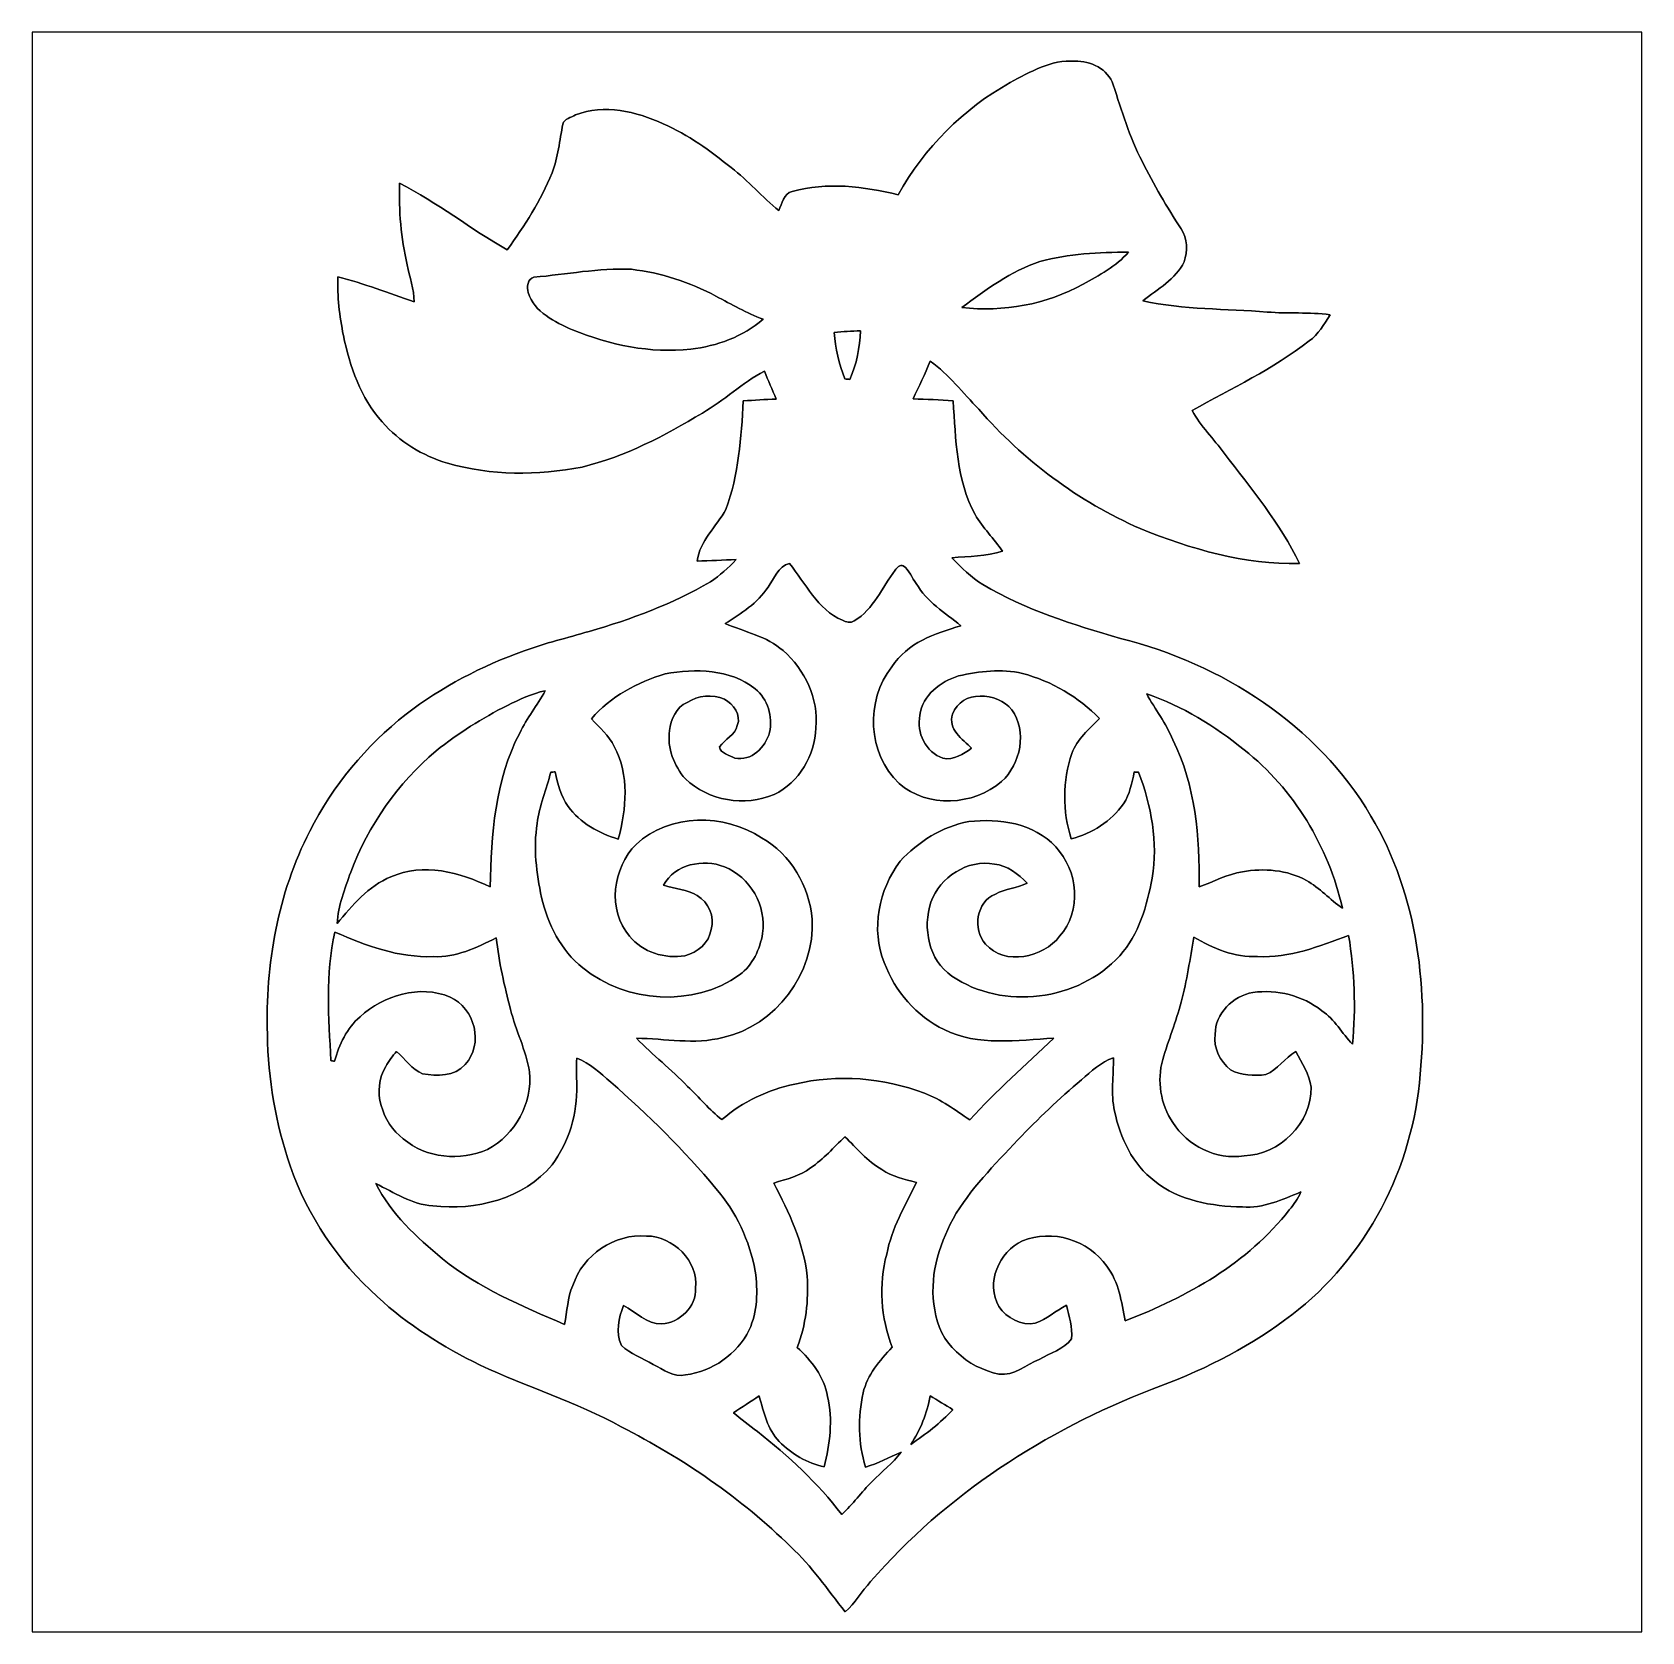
# Model space of a CAD drawing. Header units: centimetres. Extents: x -16.8 to 16.8, y -16.7 to 16.7.
import ezdxf

# ---------------------------------------------------------------- set-up
doc = ezdxf.new("R2010")
doc.units = ezdxf.units.CM
doc.header["$MEASUREMENT"] = 0
doc.layers.add('Layer 1', color=7, linetype='Continuous')

msp = doc.modelspace()

# ---------------------------------------------------------------- linework, layer by layer
at = {"layer": 'Layer 1', "color": 7}
for points, knots in [([(-16.77458, 16.66875), (-16.77458, 16.66875), (16.77458, 16.66875), (16.77458, 16.66875), (16.77458, 16.66875), (16.77458, 16.66875), (16.77458, -16.66875), (16.77458, -16.66875), (16.77458, -16.66875), (16.77458, -16.66875), (-16.77458, -16.66875), (-16.77458, -16.66875), (-16.77458, -16.66875), (-16.77458, -16.66875), (-16.77458, 16.66875), (-16.77458, 16.66875), (-16.77458, 16.66875), (-16.77458, 16.66875), (-16.77458, 16.66875), (-16.77458, 16.66875)], [0, 0, 0, 0, 0.16666667, 0.16666667, 0.16666667, 0.16666667, 0.33333333, 0.33333333, 0.33333333, 0.33333333, 0.5, 0.5, 0.5, 0.5, 0.66666667, 0.66666667, 0.66666667, 0.66666667, 1, 1, 1, 1]), ([(3.60821, 15.61747), (2.63278, 15.07455), (1.81892, 14.2554), (1.27706, 13.27997), (1.27706, 13.27997), (0.55739, 13.4553), (-0.2092, 13.55231), (-0.9331, 13.35017), (-0.9331, 13.35017), (-1.11301, 13.3029), (-1.14723, 13.09758), (-1.21109, 12.95118), (-1.21109, 12.95118), (-1.55928, 13.23058), (-1.85138, 13.57312), (-2.20521, 13.84582), (-2.20521, 13.84582), (-2.64442, 14.19613), (-3.10198, 14.53586), (-3.62162, 14.75881), (-3.62162, 14.75881), (-4.18853, 15.01457), (-4.84717, 15.18214), (-5.45183, 14.94472), (-5.45183, 14.94472), (-5.54073, 14.88899), (-5.68748, 14.87064), (-5.71324, 14.7514), (-5.71324, 14.7514), (-5.78203, 14.41274), (-5.81166, 14.06172), (-5.94007, 13.73752), (-5.94007, 13.73752), (-6.16761, 13.15861), (-6.51686, 12.63791), (-6.87211, 12.13097), (-6.87211, 12.13097), (-7.63588, 12.56912), (-8.33402, 13.11875), (-9.11648, 13.52197), (-9.11648, 13.52197), (-9.13553, 12.95153), (-9.08897, 12.37827), (-8.95738, 11.82194), (-8.95738, 11.82194), (-8.90976, 11.56511), (-8.81627, 11.31394), (-8.81345, 11.05006), (-8.81345, 11.05006), (-9.34226, 11.22715), (-9.8612, 11.43388), (-10.40236, 11.57111), (-10.40236, 11.57111), (-10.42141, 11.16012), (-10.36496, 10.75161), (-10.28947, 10.34874), (-10.28947, 10.34874), (-10.14977, 9.7028), (-9.93281, 9.04557), (-9.47949, 8.54745), (-9.47949, 8.54745), (-9.12248, 8.1347), (-8.64129, 7.83978), (-8.11918, 7.68703), (-8.11918, 7.68703), (-7.21043, 7.42315), (-6.23746, 7.42597), (-5.31319, 7.60659), (-5.31319, 7.60659), (-4.41713, 7.82391), (-3.58987, 8.25641), (-2.8067, 8.73231), (-2.8067, 8.73231), (-2.35444, 8.9916), (-1.97344, 9.3599), (-1.51412, 9.60579), (-1.51412, 9.60579), (-1.43863, 9.40894), (-1.34232, 9.22091), (-1.26894, 9.023), (-1.26894, 9.023), (-1.49719, 9.01206), (-1.72508, 9.00077), (-1.95263, 8.98419), (-1.95263, 8.98419), (-1.99531, 8.22184), (-2.0507, 7.44432), (-2.31704, 6.72253), (-2.31704, 6.72253), (-2.51001, 6.36199), (-2.8635, 6.07201), (-2.91571, 5.64444), (-2.91571, 5.64444), (-2.64478, 5.65326), (-2.37455, 5.67055), (-2.10326, 5.67655), (-2.10326, 5.67655), (-2.26413, 5.50369), (-2.44158, 5.34423), (-2.63772, 5.21264), (-2.63772, 5.21264), (-3.429, 4.75403), (-4.28978, 4.42842), (-5.16819, 4.18006), (-5.16819, 4.18006), (-5.61834, 4.04283), (-6.07942, 3.94018), (-6.52074, 3.77437), (-6.52074, 3.77437), (-7.40198, 3.46322), (-8.23948, 3.02366), (-8.98313, 2.45604), (-8.98313, 2.45604), (-9.81604, 1.79952), (-10.5089, 0.96485), (-10.98726, 0.01764), (-10.98726, 0.01764), (-11.65825, -1.27988), (-11.91613, -2.76437), (-11.87344, -4.21605), (-11.87344, -4.21605), (-11.85439, -5.14526), (-11.70411, -6.07624), (-11.39754, -6.95537), (-11.39754, -6.95537), (-11.03383, -7.99959), (-10.40377, -8.94821), (-9.57968, -9.68587), (-9.57968, -9.68587), (-8.94927, -10.27359), (-8.2102, -10.72938), (-7.44008, -11.11038), (-7.44008, -11.11038), (-6.4703, -11.56511), (-5.43525, -11.87485), (-4.49651, -12.39661), (-4.49651, -12.39661), (-3.2064, -13.05384), (-1.99637, -13.88039), (-0.96414, -14.89886), (-0.96414, -14.89886), (-0.52776, -15.29786), (-0.19685, -15.79174), (0.16863, -16.25106), (0.16863, -16.25106), (0.38347, -16.07785), (0.51188, -15.82208), (0.70167, -15.62382), (0.70167, -15.62382), (2.2666, -13.80772), (4.3434, -12.47669), (6.56766, -11.61309), (6.56766, -11.61309), (7.54415, -11.25326), (8.49066, -10.79747), (9.32921, -10.17552), (9.32921, -10.17552), (10.92412, -9.03111), (11.94223, -7.1688), (12.13838, -5.22429), (12.13838, -5.22429), (12.33876, -3.33657), (12.12003, -1.32186), (11.12943, 0.33338), (11.12943, 0.33338), (10.00901, 2.23308), (8.01899, 3.50626), (5.90691, 4.03507), (5.90691, 4.03507), (4.92196, 4.32223), (3.92712, 4.62633), (3.04236, 5.15867), (3.04236, 5.15867), (2.79717, 5.30648), (2.58798, 5.50545), (2.39642, 5.71606), (2.39642, 5.71606), (2.74849, 5.7471), (3.10938, 5.74781), (3.45087, 5.85011), (3.45087, 5.85011), (3.27096, 6.11364), (3.03989, 6.33942), (2.87726, 6.61458), (2.87726, 6.61458), (2.48814, 7.33707), (2.47297, 8.18515), (2.42182, 8.98419), (2.42182, 8.98419), (2.14383, 9.01312), (1.86373, 9.01524), (1.58503, 9.02652), (1.58503, 9.02652), (1.70639, 9.28793), (1.83586, 9.54546), (1.94522, 9.81251), (1.94522, 9.81251), (2.33221, 9.53382), (2.62572, 9.15141), (2.95487, 8.81062), (2.95487, 8.81062), (3.87597, 7.74771), (5.03202, 6.88587), (6.32213, 6.32319), (6.32213, 6.32319), (7.37411, 5.89386), (8.49524, 5.57601), (9.64036, 5.59294), (9.64036, 5.59294), (9.23713, 6.43326), (8.63424, 7.15751), (8.07085, 7.89446), (8.07085, 7.89446), (7.84895, 8.1915), (7.58402, 8.45996), (7.40163, 8.78452), (7.40163, 8.78452), (8.22607, 9.24631), (9.09002, 9.64953), (9.83897, 10.23302), (9.83897, 10.23302), (10.03194, 10.37167), (10.15682, 10.57769), (10.27606, 10.77877), (10.27606, 10.77877), (9.84285, 10.84051), (9.40188, 10.79959), (8.96691, 10.83698), (8.96691, 10.83698), (8.10366, 10.91283), (7.22595, 10.87438), (6.37681, 11.07299), (6.37681, 11.07299), (6.68479, 11.31711), (7.05273, 11.51784), (7.23512, 11.88332), (7.23512, 11.88332), (7.30885, 12.10698), (7.31414, 12.37086), (7.17021, 12.56771), (7.17021, 12.56771), (6.87952, 13.02632), (6.60012, 13.49269), (6.35847, 13.97917), (6.35847, 13.97917), (6.09565, 14.48435), (5.93196, 15.03257), (5.7591, 15.57232), (5.7591, 15.57232), (5.65221, 15.89969), (5.2832, 16.07608), (4.95512, 16.06444), (4.95512, 16.06444), (4.46405, 16.10078), (4.02378, 15.83937), (3.60821, 15.61747)], [0, 0, 0, 0, 0.01538462, 0.01538462, 0.01538462, 0.01538462, 0.03076923, 0.03076923, 0.03076923, 0.03076923, 0.04615385, 0.04615385, 0.04615385, 0.04615385, 0.06153846, 0.06153846, 0.06153846, 0.06153846, 0.07692308, 0.07692308, 0.07692308, 0.07692308, 0.09230769, 0.09230769, 0.09230769, 0.09230769, 0.10769231, 0.10769231, 0.10769231, 0.10769231, 0.12307692, 0.12307692, 0.12307692, 0.12307692, 0.13846154, 0.13846154, 0.13846154, 0.13846154, 0.15384615, 0.15384615, 0.15384615, 0.15384615, 0.16923077, 0.16923077, 0.16923077, 0.16923077, 0.18461538, 0.18461538, 0.18461538, 0.18461538, 0.2, 0.2, 0.2, 0.2, 0.21538462, 0.21538462, 0.21538462, 0.21538462, 0.23076923, 0.23076923, 0.23076923, 0.23076923, 0.24615385, 0.24615385, 0.24615385, 0.24615385, 0.26153846, 0.26153846, 0.26153846, 0.26153846, 0.27692308, 0.27692308, 0.27692308, 0.27692308, 0.29230769, 0.29230769, 0.29230769, 0.29230769, 0.30769231, 0.30769231, 0.30769231, 0.30769231, 0.32307692, 0.32307692, 0.32307692, 0.32307692, 0.33846154, 0.33846154, 0.33846154, 0.33846154, 0.35384615, 0.35384615, 0.35384615, 0.35384615, 0.36923077, 0.36923077, 0.36923077, 0.36923077, 0.38461538, 0.38461538, 0.38461538, 0.38461538, 0.4, 0.4, 0.4, 0.4, 0.41538462, 0.41538462, 0.41538462, 0.41538462, 0.43076923, 0.43076923, 0.43076923, 0.43076923, 0.44615385, 0.44615385, 0.44615385, 0.44615385, 0.46153846, 0.46153846, 0.46153846, 0.46153846, 0.47692308, 0.47692308, 0.47692308, 0.47692308, 0.49230769, 0.49230769, 0.49230769, 0.49230769, 0.50769231, 0.50769231, 0.50769231, 0.50769231, 0.52307692, 0.52307692, 0.52307692, 0.52307692, 0.53846154, 0.53846154, 0.53846154, 0.53846154, 0.55384615, 0.55384615, 0.55384615, 0.55384615, 0.56923077, 0.56923077, 0.56923077, 0.56923077, 0.58461538, 0.58461538, 0.58461538, 0.58461538, 0.6, 0.6, 0.6, 0.6, 0.61538462, 0.61538462, 0.61538462, 0.61538462, 0.63076923, 0.63076923, 0.63076923, 0.63076923, 0.64615385, 0.64615385, 0.64615385, 0.64615385, 0.66153846, 0.66153846, 0.66153846, 0.66153846, 0.67692308, 0.67692308, 0.67692308, 0.67692308, 0.69230769, 0.69230769, 0.69230769, 0.69230769, 0.70769231, 0.70769231, 0.70769231, 0.70769231, 0.72307692, 0.72307692, 0.72307692, 0.72307692, 0.73846154, 0.73846154, 0.73846154, 0.73846154, 0.75384615, 0.75384615, 0.75384615, 0.75384615, 0.76923077, 0.76923077, 0.76923077, 0.76923077, 0.78461538, 0.78461538, 0.78461538, 0.78461538, 0.8, 0.8, 0.8, 0.8, 0.81538462, 0.81538462, 0.81538462, 0.81538462, 0.83076923, 0.83076923, 0.83076923, 0.83076923, 0.84615385, 0.84615385, 0.84615385, 0.84615385, 0.86153846, 0.86153846, 0.86153846, 0.86153846, 0.87692308, 0.87692308, 0.87692308, 0.87692308, 0.89230769, 0.89230769, 0.89230769, 0.89230769, 0.90769231, 0.90769231, 0.90769231, 0.90769231, 0.92307692, 0.92307692, 0.92307692, 0.92307692, 0.93846154, 0.93846154, 0.93846154, 0.93846154, 0.95384615, 0.95384615, 0.95384615, 0.95384615, 0.96923077, 0.96923077, 0.96923077, 0.96923077, 1, 1, 1, 1]), ([(4.2291, 11.89073), (4.82882, 12.04983), (5.45712, 12.08193), (6.07519, 12.08299), (6.07519, 12.08299), (5.81766, 11.78701), (5.46841, 11.60145), (5.12833, 11.41801), (5.12833, 11.41801), (4.36774, 10.99009), (3.46463, 10.8331), (2.60138, 10.93153), (2.60138, 10.93153), (3.10303, 11.30935), (3.62938, 11.68541), (4.2291, 11.89073)], [0, 0, 0, 0, 0.2, 0.2, 0.2, 0.2, 0.4, 0.4, 0.4, 0.4, 0.6, 0.6, 0.6, 0.6, 1, 1, 1, 1]), ([(-6.31613, 11.56194), (-5.63986, 11.62191), (-4.96782, 11.75703), (-4.2859, 11.72669), (-4.2859, 11.72669), (-3.66854, 11.6586), (-3.06846, 11.45999), (-2.52236, 11.16542), (-2.52236, 11.16542), (-2.19816, 10.99891), (-1.88383, 10.81264), (-1.54023, 10.6867), (-1.54023, 10.6867), (-1.95862, 10.32369), (-2.50366, 10.12472), (-3.04976, 10.06369), (-3.04976, 10.06369), (-3.88902, 9.96809), (-4.73886, 10.15259), (-5.51568, 10.46515), (-5.51568, 10.46515), (-5.87728, 10.63237), (-6.31049, 10.82816), (-6.43396, 11.24338), (-6.43396, 11.24338), (-6.4703, 11.3538), (-6.45195, 11.53195), (-6.31613, 11.56194)], [0, 0, 0, 0, 0.125, 0.125, 0.125, 0.125, 0.25, 0.25, 0.25, 0.25, 0.375, 0.375, 0.375, 0.375, 0.5, 0.5, 0.5, 0.5, 0.625, 0.625, 0.625, 0.625, 0.75, 0.75, 0.75, 0.75, 1, 1, 1, 1]), ([(-0.05927, 10.41294), (0.12312, 10.43199), (0.30656, 10.43975), (0.49036, 10.44328), (0.49036, 10.44328), (0.47625, 10.09756), (0.40746, 9.75184), (0.27058, 9.43328), (0.27058, 9.43328), (0.24448, 9.43575), (0.19226, 9.44033), (0.16616, 9.4428), (0.16616, 9.4428), (0.03669, 9.75184), (-0.02893, 10.08027), (-0.05927, 10.41294)], [0, 0, 0, 0, 0.2, 0.2, 0.2, 0.2, 0.4, 0.4, 0.4, 0.4, 0.6, 0.6, 0.6, 0.6, 1, 1, 1, 1]), ([(-1.43757, 5.10364), (-1.30281, 5.27932), (-1.23437, 5.53261), (-0.99342, 5.59858), (-0.99342, 5.59858), (-0.65476, 5.18442), (-0.40605, 4.63691), (0.11183, 4.41325), (0.11183, 4.41325), (0.18838, 4.37797), (0.28257, 4.34904), (0.35948, 4.40161), (0.35948, 4.40161), (0.76271, 4.64079), (0.94051, 5.0987), (1.21038, 5.45853), (1.21038, 5.45853), (1.25307, 5.50686), (1.30881, 5.57601), (1.38218, 5.54884), (1.38218, 5.54884), (1.50707, 5.45465), (1.56281, 5.29872), (1.65276, 5.17596), (1.65276, 5.17596), (1.86937, 4.79848), (2.25213, 4.56882), (2.57916, 4.30001), (2.57916, 4.30001), (2.0447, 4.13456), (1.45768, 3.94582), (1.14547, 3.44064), (1.14547, 3.44064), (0.58667, 2.74567), (0.63394, 1.62631), (1.2954, 1.01353), (1.2954, 1.01353), (1.88383, 0.48683), (2.84692, 0.55316), (3.43112, 1.04987), (3.43112, 1.04987), (3.82446, 1.41781), (3.97334, 2.09691), (3.64243, 2.54952), (3.64243, 2.54952), (3.34786, 2.91747), (2.58657, 2.96933), (2.41053, 2.45569), (2.41053, 2.45569), (2.30117, 2.14806), (2.62008, 1.93146), (2.80599, 1.7459), (2.80599, 1.7459), (2.63066, 1.62489), (2.43522, 1.48802), (2.20874, 1.53882), (2.20874, 1.53882), (1.84891, 1.65982), (1.64959, 2.07257), (1.72755, 2.43664), (1.72755, 2.43664), (1.78329, 2.85433), (2.15406, 3.13514), (2.53294, 3.25191), (2.53294, 3.25191), (2.96721, 3.35386), (3.42583, 3.40572), (3.86574, 3.30412), (3.86574, 3.30412), (4.47287, 3.14396), (5.03767, 2.81376), (5.47405, 2.36255), (5.47405, 2.36255), (5.25286, 2.14595), (5.00345, 1.9364), (4.89409, 1.63724), (4.89409, 1.63724), (4.70182, 1.06504), (4.69794, 0.43109), (4.88209, -0.14393), (4.88209, -0.14393), (5.3146, -0.03281), (5.71324, 0.22296), (5.97253, 0.58879), (5.97253, 0.58879), (6.10341, 0.78669), (6.14257, 1.02553), (6.19654, 1.2513), (6.19654, 1.2513), (6.21877, 1.25024), (6.26286, 1.24778), (6.28509, 1.24636), (6.28509, 1.24636), (6.55073, 0.54892), (6.69431, -0.21555), (6.56907, -0.9592), (6.56907, -0.9592), (6.45901, -1.53529), (6.29885, -2.13184), (5.89492, -2.57951), (5.89492, -2.57951), (5.02955, -3.52284), (3.45546, -3.72639), (2.39395, -3.00179), (2.39395, -3.00179), (1.90853, -2.66912), (1.78118, -1.99849), (1.95686, -1.46403), (1.95686, -1.46403), (2.15089, -0.9398), (2.71851, -0.56056), (3.2826, -0.67098), (3.2826, -0.67098), (3.55671, -0.69568), (3.77507, -0.87771), (3.96311, -1.06363), (3.96311, -1.06363), (3.75497, -1.17546), (3.50802, -1.17616), (3.30094, -1.29223), (3.30094, -1.29223), (2.90618, -1.45344), (2.81623, -2.03129), (3.09809, -2.33468), (3.09809, -2.33468), (3.49497, -2.80035), (4.30212, -2.61408), (4.64044, -2.17135), (4.64044, -2.17135), (5.10716, -1.65664), (5.02461, -0.79834), (4.55789, -0.30974), (4.55789, -0.30974), (4.11092, 0.18627), (3.37714, 0.29139), (2.74496, 0.21625), (2.74496, 0.21625), (2.19216, 0.11748), (1.69263, -0.20179), (1.31621, -0.61031), (1.31621, -0.61031), (0.86748, -1.19874), (0.7052, -2.02706), (0.98496, -2.72309), (0.98496, -2.72309), (1.20756, -3.3207), (1.65629, -3.84175), (2.23379, -4.11939), (2.23379, -4.11939), (2.94569, -4.46969), (3.75744, -4.33952), (4.51979, -4.29613), (4.51979, -4.29613), (3.92959, -4.85704), (3.31611, -5.39538), (2.76789, -5.99899), (2.76789, -5.99899), (2.46274, -5.7972), (2.16853, -5.5693), (1.8221, -5.44336), (1.8221, -5.44336), (0.96696, -5.11951), (0.01129, -5.04049), (-0.88018, -5.25392), (-0.88018, -5.25392), (-1.43545, -5.37563), (-1.96956, -5.61904), (-2.39924, -5.99511), (-2.39924, -5.99511), (-2.661, -5.78944), (-2.87302, -5.52909), (-3.11397, -5.30119), (-3.11397, -5.30119), (-3.45581, -4.953), (-3.83681, -4.64538), (-4.18006, -4.29966), (-4.18006, -4.29966), (-3.58105, -4.30177), (-2.97251, -4.439), (-2.3816, -4.28202), (-2.3816, -4.28202), (-1.28129, -4.04707), (-0.45649, -2.93688), (-0.51611, -1.81786), (-0.51611, -1.81786), (-0.58173, -1.13206), (-0.95885, -0.46284), (-1.57057, -0.12277), (-1.57057, -0.12277), (-2.34915, 0.38488), (-3.48862, 0.39546), (-4.18747, -0.25718), (-4.18747, -0.25718), (-4.67113, -0.74895), (-4.79637, -1.62772), (-4.32294, -2.17064), (-4.32294, -2.17064), (-4.05765, -2.51037), (-3.58493, -2.64548), (-3.16865, -2.58057), (-3.16865, -2.58057), (-2.91183, -2.50966), (-2.6603, -2.30822), (-2.62431, -2.02953), (-2.62431, -2.02953), (-2.53718, -1.76848), (-2.68076, -1.46121), (-2.91183, -1.32574), (-2.91183, -1.32574), (-3.12279, -1.18428), (-3.38455, -1.19309), (-3.61633, -1.10737), (-3.61633, -1.10737), (-3.37397, -0.67275), (-2.79012, -0.54928), (-2.34809, -0.72602), (-2.34809, -0.72602), (-1.80834, -0.93627), (-1.46685, -1.54305), (-1.5494, -2.1149), (-1.5494, -2.1149), (-1.60796, -2.44263), (-1.75542, -2.77566), (-2.02988, -2.97744), (-2.02988, -2.97744), (-2.9912, -3.65548), (-4.39561, -3.57293), (-5.29908, -2.82893), (-5.29908, -2.82893), (-5.76086, -2.47191), (-6.02262, -1.9177), (-6.15738, -1.36172), (-6.15738, -1.36172), (-6.26392, -0.85866), (-6.33377, -0.33584), (-6.24875, 0.17568), (-6.24875, 0.17568), (-6.20324, 0.54539), (-6.05896, 0.89006), (-5.96512, 1.24813), (-5.96512, 1.24813), (-5.94289, 1.24883), (-5.89844, 1.25095), (-5.87622, 1.25201), (-5.87622, 1.25201), (-5.81801, 1.00295), (-5.75239, 0.74754), (-5.60599, 0.5334), (-5.60599, 0.5334), (-5.35093, 0.19262), (-4.96499, -0.03281), (-4.5593, -0.14605), (-4.5593, -0.14605), (-4.38538, 0.47942), (-4.32647, 1.18921), (-4.64114, 1.78047), (-4.64114, 1.78047), (-4.75439, 2.00801), (-4.94912, 2.17734), (-5.11951, 2.36044), (-5.11951, 2.36044), (-4.72087, 2.82363), (-4.15854, 3.12208), (-3.57893, 3.29389), (-3.57893, 3.29389), (-2.95099, 3.41418), (-2.23132, 3.39619), (-1.70603, 2.98591), (-1.70603, 2.98591), (-1.43686, 2.7686), (-1.33809, 2.40771), (-1.40476, 2.07469), (-1.40476, 2.07469), (-1.48837, 1.76883), (-1.78506, 1.46544), (-2.12796, 1.54164), (-2.12796, 1.54164), (-2.23591, 1.59879), (-2.42746, 1.63301), (-2.44898, 1.77447), (-2.44898, 1.77447), (-2.33645, 1.93111), (-2.12372, 2.0193), (-2.07786, 2.21933), (-2.07786, 2.21933), (-1.98896, 2.44934), (-2.16429, 2.65677), (-2.34562, 2.76931), (-2.34562, 2.76931), (-2.59574, 2.87232), (-2.89631, 2.84974), (-3.12385, 2.70087), (-3.12385, 2.70087), (-3.35527, 2.60315), (-3.46216, 2.34703), (-3.49038, 2.11314), (-3.49038, 2.11314), (-3.54401, 1.75013), (-3.3969, 1.37971), (-3.16054, 1.10808), (-3.16054, 1.10808), (-2.67935, 0.65193), (-1.92017, 0.51753), (-1.31163, 0.78281), (-1.31163, 0.78281), (-0.78599, 1.03011), (-0.46038, 1.59844), (-0.44309, 2.17029), (-0.44309, 2.17029), (-0.37959, 2.77883), (-0.6671, 3.38667), (-1.12289, 3.77931), (-1.12289, 3.77931), (-1.46579, 4.08023), (-1.92229, 4.17019), (-2.33151, 4.34234), (-2.33151, 4.34234), (-1.99884, 4.54942), (-1.65664, 4.76991), (-1.43757, 5.10364)], [0, 0, 0, 0, 0.01234568, 0.01234568, 0.01234568, 0.01234568, 0.02469136, 0.02469136, 0.02469136, 0.02469136, 0.03703704, 0.03703704, 0.03703704, 0.03703704, 0.04938272, 0.04938272, 0.04938272, 0.04938272, 0.0617284, 0.0617284, 0.0617284, 0.0617284, 0.07407407, 0.07407407, 0.07407407, 0.07407407, 0.08641975, 0.08641975, 0.08641975, 0.08641975, 0.09876543, 0.09876543, 0.09876543, 0.09876543, 0.11111111, 0.11111111, 0.11111111, 0.11111111, 0.12345679, 0.12345679, 0.12345679, 0.12345679, 0.13580247, 0.13580247, 0.13580247, 0.13580247, 0.14814815, 0.14814815, 0.14814815, 0.14814815, 0.16049383, 0.16049383, 0.16049383, 0.16049383, 0.17283951, 0.17283951, 0.17283951, 0.17283951, 0.18518519, 0.18518519, 0.18518519, 0.18518519, 0.19753086, 0.19753086, 0.19753086, 0.19753086, 0.20987654, 0.20987654, 0.20987654, 0.20987654, 0.22222222, 0.22222222, 0.22222222, 0.22222222, 0.2345679, 0.2345679, 0.2345679, 0.2345679, 0.24691358, 0.24691358, 0.24691358, 0.24691358, 0.25925926, 0.25925926, 0.25925926, 0.25925926, 0.27160494, 0.27160494, 0.27160494, 0.27160494, 0.28395062, 0.28395062, 0.28395062, 0.28395062, 0.2962963, 0.2962963, 0.2962963, 0.2962963, 0.30864198, 0.30864198, 0.30864198, 0.30864198, 0.32098765, 0.32098765, 0.32098765, 0.32098765, 0.33333333, 0.33333333, 0.33333333, 0.33333333, 0.34567901, 0.34567901, 0.34567901, 0.34567901, 0.35802469, 0.35802469, 0.35802469, 0.35802469, 0.37037037, 0.37037037, 0.37037037, 0.37037037, 0.38271605, 0.38271605, 0.38271605, 0.38271605, 0.39506173, 0.39506173, 0.39506173, 0.39506173, 0.40740741, 0.40740741, 0.40740741, 0.40740741, 0.41975309, 0.41975309, 0.41975309, 0.41975309, 0.43209877, 0.43209877, 0.43209877, 0.43209877, 0.44444444, 0.44444444, 0.44444444, 0.44444444, 0.45679012, 0.45679012, 0.45679012, 0.45679012, 0.4691358, 0.4691358, 0.4691358, 0.4691358, 0.48148148, 0.48148148, 0.48148148, 0.48148148, 0.49382716, 0.49382716, 0.49382716, 0.49382716, 0.50617284, 0.50617284, 0.50617284, 0.50617284, 0.51851852, 0.51851852, 0.51851852, 0.51851852, 0.5308642, 0.5308642, 0.5308642, 0.5308642, 0.54320988, 0.54320988, 0.54320988, 0.54320988, 0.55555556, 0.55555556, 0.55555556, 0.55555556, 0.56790123, 0.56790123, 0.56790123, 0.56790123, 0.58024691, 0.58024691, 0.58024691, 0.58024691, 0.59259259, 0.59259259, 0.59259259, 0.59259259, 0.60493827, 0.60493827, 0.60493827, 0.60493827, 0.61728395, 0.61728395, 0.61728395, 0.61728395, 0.62962963, 0.62962963, 0.62962963, 0.62962963, 0.64197531, 0.64197531, 0.64197531, 0.64197531, 0.65432099, 0.65432099, 0.65432099, 0.65432099, 0.66666667, 0.66666667, 0.66666667, 0.66666667, 0.67901235, 0.67901235, 0.67901235, 0.67901235, 0.69135802, 0.69135802, 0.69135802, 0.69135802, 0.7037037, 0.7037037, 0.7037037, 0.7037037, 0.71604938, 0.71604938, 0.71604938, 0.71604938, 0.72839506, 0.72839506, 0.72839506, 0.72839506, 0.74074074, 0.74074074, 0.74074074, 0.74074074, 0.75308642, 0.75308642, 0.75308642, 0.75308642, 0.7654321, 0.7654321, 0.7654321, 0.7654321, 0.77777778, 0.77777778, 0.77777778, 0.77777778, 0.79012346, 0.79012346, 0.79012346, 0.79012346, 0.80246914, 0.80246914, 0.80246914, 0.80246914, 0.81481481, 0.81481481, 0.81481481, 0.81481481, 0.82716049, 0.82716049, 0.82716049, 0.82716049, 0.83950617, 0.83950617, 0.83950617, 0.83950617, 0.85185185, 0.85185185, 0.85185185, 0.85185185, 0.86419753, 0.86419753, 0.86419753, 0.86419753, 0.87654321, 0.87654321, 0.87654321, 0.87654321, 0.88888889, 0.88888889, 0.88888889, 0.88888889, 0.90123457, 0.90123457, 0.90123457, 0.90123457, 0.91358025, 0.91358025, 0.91358025, 0.91358025, 0.92592593, 0.92592593, 0.92592593, 0.92592593, 0.9382716, 0.9382716, 0.9382716, 0.9382716, 0.95061728, 0.95061728, 0.95061728, 0.95061728, 0.96296296, 0.96296296, 0.96296296, 0.96296296, 0.97530864, 0.97530864, 0.97530864, 0.97530864, 1, 1, 1, 1]), ([(-6.86999, 2.63772), (-6.61529, 2.75802), (-6.36058, 2.89101), (-6.08083, 2.94146), (-6.08083, 2.94146), (-6.24311, 2.63948), (-6.46465, 2.37278), (-6.61353, 2.06304), (-6.61353, 2.06304), (-7.12646, 1.07844), (-7.21184, -0.05539), (-7.22806, -1.14582), (-7.22806, -1.14582), (-7.86024, -0.83538), (-8.62224, -0.63676), (-9.29711, -0.93274), (-9.29711, -0.93274), (-9.77159, -1.12677), (-10.09826, -1.52929), (-10.41929, -1.90818), (-10.41929, -1.90818), (-10.39566, -1.53564), (-10.26054, -1.18322), (-10.1346, -0.83608), (-10.1346, -0.83608), (-9.76912, 0.13829), (-9.15635, 1.02129), (-8.35695, 1.68945), (-8.35695, 1.68945), (-7.89623, 2.05634), (-7.39704, 2.37525), (-6.86999, 2.63772)], [0, 0, 0, 0, 0.11111111, 0.11111111, 0.11111111, 0.11111111, 0.22222222, 0.22222222, 0.22222222, 0.22222222, 0.33333333, 0.33333333, 0.33333333, 0.33333333, 0.44444444, 0.44444444, 0.44444444, 0.44444444, 0.55555556, 0.55555556, 0.55555556, 0.55555556, 0.66666667, 0.66666667, 0.66666667, 0.66666667, 0.77777778, 0.77777778, 0.77777778, 0.77777778, 1, 1, 1, 1]), ([(6.45477, 2.88043), (7.19702, 2.62608), (7.87788, 2.2038), (8.48677, 1.71379), (8.48677, 1.71379), (9.52288, 0.89147), (10.24326, -0.30163), (10.53465, -1.58821), (10.53465, -1.58821), (10.27007, -1.41358), (10.06581, -1.16099), (9.78359, -1.01), (9.78359, -1.01), (9.38248, -0.78599), (8.89917, -0.75212), (8.45326, -0.82903), (8.45326, -0.82903), (8.13435, -0.88053), (7.84931, -1.03611), (7.54909, -1.14476), (7.54909, -1.14476), (7.56285, -0.10301), (7.46831, 0.97437), (7.00123, 1.92229), (7.00123, 1.92229), (6.85729, 2.26342), (6.6294, 2.55658), (6.45477, 2.88043)], [0, 0, 0, 0, 0.125, 0.125, 0.125, 0.125, 0.25, 0.25, 0.25, 0.25, 0.375, 0.375, 0.375, 0.375, 0.5, 0.5, 0.5, 0.5, 0.625, 0.625, 0.625, 0.625, 0.75, 0.75, 0.75, 0.75, 1, 1, 1, 1]), ([(-10.46409, -2.08562), (-9.81745, -2.37031), (-9.13201, -2.62361), (-8.41375, -2.5968), (-8.41375, -2.5968), (-7.94314, -2.62326), (-7.5117, -2.40912), (-7.10248, -2.20698), (-7.10248, -2.20698), (-7.04709, -2.7118), (-6.93314, -3.20781), (-6.80508, -3.69852), (-6.80508, -3.69852), (-6.68973, -4.13632), (-6.48653, -4.54801), (-6.41068, -4.99674), (-6.41068, -4.99674), (-6.34224, -5.64727), (-6.70454, -6.31507), (-7.28345, -6.6167), (-7.28345, -6.6167), (-7.85213, -6.86117), (-8.56156, -6.80544), (-9.04028, -6.39445), (-9.04028, -6.39445), (-9.47738, -6.05649), (-9.71338, -5.37986), (-9.40364, -4.88456), (-9.40364, -4.88456), (-9.34156, -4.77202), (-9.26606, -4.66796), (-9.17787, -4.57482), (-9.17787, -4.57482), (-9.00642, -4.73639), (-8.85754, -4.94136), (-8.63706, -5.03837), (-8.63706, -5.03837), (-8.33826, -5.08706), (-7.96643, -5.09976), (-7.74982, -4.8447), (-7.74982, -4.8447), (-7.35577, -4.42348), (-7.54874, -3.66889), (-8.06344, -3.44135), (-8.06344, -3.44135), (-8.70091, -3.17465), (-9.4488, -3.39972), (-9.94022, -3.85269), (-9.94022, -3.85269), (-10.22138, -4.08728), (-10.37131, -4.43477), (-10.47609, -4.77732), (-10.47609, -4.77732), (-10.49443, -4.77379), (-10.53112, -4.76673), (-10.54947, -4.76321), (-10.54947, -4.76321), (-10.59109, -3.87244), (-10.67329, -2.96192), (-10.46409, -2.08562)], [0, 0, 0, 0, 0.0625, 0.0625, 0.0625, 0.0625, 0.125, 0.125, 0.125, 0.125, 0.1875, 0.1875, 0.1875, 0.1875, 0.25, 0.25, 0.25, 0.25, 0.3125, 0.3125, 0.3125, 0.3125, 0.375, 0.375, 0.375, 0.375, 0.4375, 0.4375, 0.4375, 0.4375, 0.5, 0.5, 0.5, 0.5, 0.5625, 0.5625, 0.5625, 0.5625, 0.625, 0.625, 0.625, 0.625, 0.6875, 0.6875, 0.6875, 0.6875, 0.75, 0.75, 0.75, 0.75, 0.8125, 0.8125, 0.8125, 0.8125, 0.875, 0.875, 0.875, 0.875, 1, 1, 1, 1]), ([(8.76617, -2.59433), (9.43046, -2.63596), (10.05311, -2.37878), (10.66377, -2.15618), (10.66377, -2.15618), (10.78547, -2.90477), (10.8204, -3.66924), (10.7442, -4.42419), (10.7442, -4.42419), (10.52477, -4.19664), (10.37555, -3.89996), (10.10461, -3.72498), (10.10461, -3.72498), (9.70562, -3.40325), (9.17152, -3.27942), (8.66775, -3.34398), (8.66775, -3.34398), (8.25676, -3.423), (7.87471, -3.77896), (7.88529, -4.21675), (7.88529, -4.21675), (7.83555, -4.49862), (7.98865, -4.78155), (8.20102, -4.95759), (8.20102, -4.95759), (8.42186, -5.07965), (8.6935, -5.08282), (8.93904, -5.05742), (8.93904, -5.05742), (9.18069, -4.94559), (9.33838, -4.71629), (9.56098, -4.57518), (9.56098, -4.57518), (9.68622, -4.81365), (9.85202, -5.04472), (9.88201, -5.32059), (9.88201, -5.32059), (9.89965, -6.07236), (9.22196, -6.72465), (8.4836, -6.7497), (8.4836, -6.7497), (7.90751, -6.84036), (7.30426, -6.54226), (6.99982, -6.05226), (6.99982, -6.05226), (6.74088, -5.67443), (6.66679, -5.18336), (6.78886, -4.7438), (6.78886, -4.7438), (6.90668, -4.34058), (7.06826, -3.95111), (7.17303, -3.54436), (7.17303, -3.54436), (7.29615, -3.10021), (7.35824, -2.64301), (7.43691, -2.18969), (7.43691, -2.18969), (7.83978, -2.42746), (8.28675, -2.62043), (8.76617, -2.59433)], [0, 0, 0, 0, 0.0625, 0.0625, 0.0625, 0.0625, 0.125, 0.125, 0.125, 0.125, 0.1875, 0.1875, 0.1875, 0.1875, 0.25, 0.25, 0.25, 0.25, 0.3125, 0.3125, 0.3125, 0.3125, 0.375, 0.375, 0.375, 0.375, 0.4375, 0.4375, 0.4375, 0.4375, 0.5, 0.5, 0.5, 0.5, 0.5625, 0.5625, 0.5625, 0.5625, 0.625, 0.625, 0.625, 0.625, 0.6875, 0.6875, 0.6875, 0.6875, 0.75, 0.75, 0.75, 0.75, 0.8125, 0.8125, 0.8125, 0.8125, 0.875, 0.875, 0.875, 0.875, 1, 1, 1, 1]), ([(-5.42502, -4.71205), (-5.15056, -4.81436), (-4.93889, -5.02779), (-4.71734, -5.21123), (-4.71734, -5.21123), (-3.93559, -5.89703), (-3.19193, -6.6294), (-2.52413, -7.42738), (-2.52413, -7.42738), (-2.10644, -7.91774), (-1.81857, -8.51747), (-1.70427, -9.15211), (-1.70427, -9.15211), (-1.651, -9.56028), (-1.65276, -9.99702), (-1.83056, -10.37696), (-1.83056, -10.37696), (-2.07998, -10.88284), (-2.59715, -11.24761), (-3.15666, -11.31182), (-3.15666, -11.31182), (-3.40889, -11.37955), (-3.6195, -11.19752), (-3.8294, -11.09627), (-3.8294, -11.09627), (-4.05236, -10.9668), (-4.30565, -10.88355), (-4.49227, -10.69869), (-4.49227, -10.69869), (-4.61927, -10.42882), (-4.54872, -10.13248), (-4.4517, -9.86861), (-4.4517, -9.86861), (-4.18606, -9.99666), (-3.97051, -10.26231), (-3.65054, -10.24819), (-3.65054, -10.24819), (-3.27801, -10.22844), (-2.927, -9.89118), (-2.94852, -9.5063), (-2.94852, -9.5063), (-2.88502, -8.94256), (-3.41736, -8.42222), (-3.96981, -8.4201), (-3.96981, -8.4201), (-4.63621, -8.36612), (-5.29837, -8.8138), (-5.50439, -9.4488), (-5.50439, -9.4488), (-5.62786, -9.70386), (-5.61305, -9.99137), (-5.68219, -10.26089), (-5.68219, -10.26089), (-6.56625, -9.88131), (-7.47078, -9.5063), (-8.2236, -8.89247), (-8.2236, -8.89247), (-8.763, -8.44867), (-9.29287, -7.95761), (-9.61355, -7.32684), (-9.61355, -7.32684), (-9.23325, -7.51381), (-8.86037, -7.76111), (-8.42574, -7.79286), (-8.42574, -7.79286), (-7.53181, -7.89658), (-6.53521, -7.64857), (-5.93972, -6.93773), (-5.93972, -6.93773), (-5.58729, -6.46254), (-5.40667, -5.86493), (-5.42572, -5.27438), (-5.42572, -5.27438), (-5.42502, -5.08635), (-5.43983, -4.89938), (-5.42502, -4.71205)], [0, 0, 0, 0, 0.05, 0.05, 0.05, 0.05, 0.1, 0.1, 0.1, 0.1, 0.15, 0.15, 0.15, 0.15, 0.2, 0.2, 0.2, 0.2, 0.25, 0.25, 0.25, 0.25, 0.3, 0.3, 0.3, 0.3, 0.35, 0.35, 0.35, 0.35, 0.4, 0.4, 0.4, 0.4, 0.45, 0.45, 0.45, 0.45, 0.5, 0.5, 0.5, 0.5, 0.55, 0.55, 0.55, 0.55, 0.6, 0.6, 0.6, 0.6, 0.65, 0.65, 0.65, 0.65, 0.7, 0.7, 0.7, 0.7, 0.75, 0.75, 0.75, 0.75, 0.8, 0.8, 0.8, 0.8, 0.85, 0.85, 0.85, 0.85, 0.9, 0.9, 0.9, 0.9, 1, 1, 1, 1]), ([(5.09376, -5.16396), (5.30225, -4.99322), (5.4991, -4.79319), (5.76121, -4.70606), (5.76121, -4.70606), (5.77003, -5.07718), (5.69842, -5.45253), (5.7852, -5.81907), (5.7852, -5.81907), (5.90127, -6.37364), (6.16021, -6.9282), (6.62199, -7.27745), (6.62199, -7.27745), (7.13458, -7.68244), (7.81015, -7.80344), (8.44867, -7.81297), (8.44867, -7.81297), (8.87942, -7.85213), (9.28088, -7.65704), (9.6707, -7.50111), (9.6707, -7.50111), (9.60931, -7.63729), (9.52394, -7.76111), (9.42763, -7.87471), (9.42763, -7.87471), (8.56686, -8.9849), (7.29897, -9.69116), (6.00675, -10.18646), (6.00675, -10.18646), (5.92455, -9.79523), (5.88116, -9.37472), (5.62328, -9.05087), (5.62328, -9.05087), (5.25498, -8.49771), (4.47604, -8.26946), (3.86574, -8.52205), (3.86574, -8.52205), (3.37749, -8.74324), (3.09033, -9.40717), (3.37573, -9.88871), (3.37573, -9.88871), (3.53413, -10.13213), (3.8414, -10.29547), (4.13314, -10.23549), (4.13314, -10.23549), (4.37303, -10.15612), (4.55859, -9.97479), (4.78261, -9.86472), (4.78261, -9.86472), (4.84505, -10.09121), (4.90679, -10.32298), (4.88879, -10.56146), (4.88879, -10.56146), (4.72863, -10.78689), (4.44288, -10.85462), (4.2164, -10.99044), (4.2164, -10.99044), (3.943, -11.10721), (3.69006, -11.33581), (3.37432, -11.29947), (3.37432, -11.29947), (2.72768, -11.16471), (2.10961, -10.64648), (2.04117, -9.96033), (2.04117, -9.96033), (1.90818, -9.30522), (2.11208, -8.63776), (2.41829, -8.06168), (2.41829, -8.06168), (2.77389, -7.44079), (3.28401, -6.93349), (3.77119, -6.41703), (3.77119, -6.41703), (4.18536, -5.97217), (4.63479, -5.56225), (5.09376, -5.16396)], [0, 0, 0, 0, 0.05, 0.05, 0.05, 0.05, 0.1, 0.1, 0.1, 0.1, 0.15, 0.15, 0.15, 0.15, 0.2, 0.2, 0.2, 0.2, 0.25, 0.25, 0.25, 0.25, 0.3, 0.3, 0.3, 0.3, 0.35, 0.35, 0.35, 0.35, 0.4, 0.4, 0.4, 0.4, 0.45, 0.45, 0.45, 0.45, 0.5, 0.5, 0.5, 0.5, 0.55, 0.55, 0.55, 0.55, 0.6, 0.6, 0.6, 0.6, 0.65, 0.65, 0.65, 0.65, 0.7, 0.7, 0.7, 0.7, 0.75, 0.75, 0.75, 0.75, 0.8, 0.8, 0.8, 0.8, 0.85, 0.85, 0.85, 0.85, 0.9, 0.9, 0.9, 0.9, 1, 1, 1, 1]), ([(-0.54928, -6.99946), (-0.28258, -6.81814), (-0.06844, -6.57366), (0.16263, -6.35106), (0.16263, -6.35106), (0.40922, -6.59059), (0.63359, -6.86223), (0.93627, -7.03509), (0.93627, -7.03509), (1.15006, -7.1822), (1.40688, -7.23688), (1.65417, -7.30144), (1.65417, -7.30144), (1.42028, -7.78757), (1.14053, -8.26206), (1.03576, -8.79828), (1.03576, -8.79828), (0.86642, -9.43681), (0.91334, -10.12402), (1.15006, -10.73891), (1.15006, -10.73891), (0.88935, -11.01125), (0.63041, -11.31464), (0.54328, -11.6907), (0.54328, -11.6907), (0.43462, -12.19835), (0.43886, -12.73598), (0.59302, -13.23411), (0.59302, -13.23411), (0.85513, -13.16708), (1.08867, -13.02773), (1.33809, -12.92754), (1.33809, -12.92754), (1.16029, -13.15402), (0.92992, -13.33041), (0.73237, -13.5382), (0.73237, -13.5382), (0.51012, -13.75692), (0.32702, -14.01233), (0.09843, -14.22506), (0.09843, -14.22506), (-0.40217, -13.56607), (-1.01283, -13.00304), (-1.66017, -12.49186), (-1.66017, -12.49186), (-1.82739, -12.36345), (-2.0006, -12.24386), (-2.15759, -12.10345), (-2.15759, -12.10345), (-1.98049, -11.98562), (-1.80058, -11.87203), (-1.62384, -11.7542), (-1.62384, -11.7542), (-1.52612, -12.08476), (-1.45027, -12.44706), (-1.20227, -12.70318), (-1.20227, -12.70318), (-0.94897, -12.96317), (-0.62195, -13.15508), (-0.26564, -13.23128), (-0.26564, -13.23128), (-0.15028, -12.75292), (-0.07867, -12.25091), (-0.20073, -11.76549), (-0.20073, -11.76549), (-0.26141, -11.35345), (-0.53693, -11.02078), (-0.82691, -10.74067), (-0.82691, -10.74067), (-0.65017, -10.26866), (-0.58843, -9.76171), (-0.62089, -9.25971), (-0.62089, -9.25971), (-0.69321, -8.56474), (-1.00224, -7.92798), (-1.31904, -7.3152), (-1.31904, -7.3152), (-1.05516, -7.23406), (-0.77258, -7.17268), (-0.54928, -6.99946)], [0, 0, 0, 0, 0.04761905, 0.04761905, 0.04761905, 0.04761905, 0.0952381, 0.0952381, 0.0952381, 0.0952381, 0.14285714, 0.14285714, 0.14285714, 0.14285714, 0.19047619, 0.19047619, 0.19047619, 0.19047619, 0.23809524, 0.23809524, 0.23809524, 0.23809524, 0.28571429, 0.28571429, 0.28571429, 0.28571429, 0.33333333, 0.33333333, 0.33333333, 0.33333333, 0.38095238, 0.38095238, 0.38095238, 0.38095238, 0.42857143, 0.42857143, 0.42857143, 0.42857143, 0.47619048, 0.47619048, 0.47619048, 0.47619048, 0.52380952, 0.52380952, 0.52380952, 0.52380952, 0.57142857, 0.57142857, 0.57142857, 0.57142857, 0.61904762, 0.61904762, 0.61904762, 0.61904762, 0.66666667, 0.66666667, 0.66666667, 0.66666667, 0.71428571, 0.71428571, 0.71428571, 0.71428571, 0.76190476, 0.76190476, 0.76190476, 0.76190476, 0.80952381, 0.80952381, 0.80952381, 0.80952381, 0.85714286, 0.85714286, 0.85714286, 0.85714286, 0.9047619, 0.9047619, 0.9047619, 0.9047619, 1, 1, 1, 1]), ([(1.53635, -12.76562), (1.7399, -12.45729), (1.87784, -12.11792), (1.94134, -11.75244), (1.94134, -11.75244), (2.09938, -11.84734), (2.25813, -11.94294), (2.41582, -12.0396), (2.41582, -12.0396), (2.15759, -12.31935), (1.84785, -12.54795), (1.53635, -12.76562)], [0, 0, 0, 0, 0.25, 0.25, 0.25, 0.25, 0.5, 0.5, 0.5, 0.5, 1, 1, 1, 1])]:
    msp.add_open_spline(points, degree=3, knots=knots, dxfattribs=at)
at = {"layer": 'Layer 1', "color": 251}
for points, knots in [([(3.60821, 15.61747), (4.02378, 15.83937), (4.46405, 16.10078), (4.95512, 16.06444), (4.95512, 16.06444), (5.2832, 16.07608), (5.65221, 15.89969), (5.7591, 15.57232), (5.7591, 15.57232), (5.93196, 15.03257), (6.09565, 14.48435), (6.35847, 13.97917), (6.35847, 13.97917), (6.60012, 13.49269), (6.87952, 13.02632), (7.17021, 12.56771), (7.17021, 12.56771), (7.31414, 12.37086), (7.30885, 12.10698), (7.23512, 11.88332), (7.23512, 11.88332), (7.05273, 11.51784), (6.68479, 11.31711), (6.37681, 11.07299), (6.37681, 11.07299), (7.22595, 10.87438), (8.10366, 10.91283), (8.96691, 10.83698), (8.96691, 10.83698), (9.40188, 10.79959), (9.84285, 10.84051), (10.27606, 10.77877), (10.27606, 10.77877), (10.15682, 10.57769), (10.03194, 10.37167), (9.83897, 10.23302), (9.83897, 10.23302), (9.09002, 9.64953), (8.22607, 9.24631), (7.40163, 8.78452), (7.40163, 8.78452), (7.58402, 8.45996), (7.84895, 8.1915), (8.07085, 7.89446), (8.07085, 7.89446), (8.63424, 7.15751), (9.23713, 6.43326), (9.64036, 5.59294), (9.64036, 5.59294), (8.49524, 5.57601), (7.37411, 5.89386), (6.32213, 6.32319), (6.32213, 6.32319), (5.03202, 6.88587), (3.87597, 7.74771), (2.95487, 8.81062), (2.95487, 8.81062), (2.62572, 9.15141), (2.33221, 9.53382), (1.94522, 9.81251), (1.94522, 9.81251), (1.83586, 9.54546), (1.70639, 9.28793), (1.58503, 9.02652), (1.58503, 9.02652), (1.86373, 9.01524), (2.14383, 9.01312), (2.42182, 8.98419), (2.42182, 8.98419), (2.47297, 8.18515), (2.48814, 7.33707), (2.87726, 6.61458), (2.87726, 6.61458), (3.03989, 6.33942), (3.27096, 6.11364), (3.45087, 5.85011), (3.45087, 5.85011), (3.10938, 5.74781), (2.74849, 5.7471), (2.39642, 5.71606), (2.39642, 5.71606), (2.58798, 5.50545), (2.79717, 5.30648), (3.04236, 5.15867), (3.04236, 5.15867), (3.92712, 4.62633), (4.92196, 4.32223), (5.90691, 4.03507), (5.90691, 4.03507), (8.01899, 3.50626), (10.00901, 2.23308), (11.12943, 0.33338), (11.12943, 0.33338), (12.12003, -1.32186), (12.33876, -3.33657), (12.13838, -5.22429), (12.13838, -5.22429), (11.94223, -7.1688), (10.92412, -9.03111), (9.32921, -10.17552), (9.32921, -10.17552), (8.49066, -10.79747), (7.54415, -11.25326), (6.56766, -11.61309), (6.56766, -11.61309), (4.3434, -12.47669), (2.2666, -13.80772), (0.70167, -15.62382), (0.70167, -15.62382), (0.51188, -15.82208), (0.38347, -16.07785), (0.16863, -16.25106), (0.16863, -16.25106), (-0.19685, -15.79174), (-0.52776, -15.29786), (-0.96414, -14.89886), (-0.96414, -14.89886), (-1.99637, -13.88039), (-3.2064, -13.05384), (-4.49651, -12.39661), (-4.49651, -12.39661), (-5.43525, -11.87485), (-6.4703, -11.56511), (-7.44008, -11.11038), (-7.44008, -11.11038), (-8.2102, -10.72938), (-8.94927, -10.27359), (-9.57968, -9.68587), (-9.57968, -9.68587), (-10.40377, -8.94821), (-11.03383, -7.99959), (-11.39754, -6.95537), (-11.39754, -6.95537), (-11.70411, -6.07624), (-11.85439, -5.14526), (-11.87344, -4.21605), (-11.87344, -4.21605), (-11.91613, -2.76437), (-11.65825, -1.27988), (-10.98726, 0.01764), (-10.98726, 0.01764), (-10.5089, 0.96485), (-9.81604, 1.79952), (-8.98313, 2.45604), (-8.98313, 2.45604), (-8.23948, 3.02366), (-7.40198, 3.46322), (-6.52074, 3.77437), (-6.52074, 3.77437), (-6.07942, 3.94018), (-5.61834, 4.04283), (-5.16819, 4.18006), (-5.16819, 4.18006), (-4.28978, 4.42842), (-3.429, 4.75403), (-2.63772, 5.21264), (-2.63772, 5.21264), (-2.44158, 5.34423), (-2.26413, 5.50369), (-2.10326, 5.67655), (-2.10326, 5.67655), (-2.37455, 5.67055), (-2.64478, 5.65326), (-2.91571, 5.64444), (-2.91571, 5.64444), (-2.8635, 6.07201), (-2.51001, 6.36199), (-2.31704, 6.72253), (-2.31704, 6.72253), (-2.0507, 7.44432), (-1.99531, 8.22184), (-1.95263, 8.98419), (-1.95263, 8.98419), (-1.72508, 9.00077), (-1.49719, 9.01206), (-1.26894, 9.023), (-1.26894, 9.023), (-1.34232, 9.22091), (-1.43863, 9.40894), (-1.51412, 9.60579), (-1.51412, 9.60579), (-1.97344, 9.3599), (-2.35444, 8.9916), (-2.8067, 8.73231), (-2.8067, 8.73231), (-3.58987, 8.25641), (-4.41713, 7.82391), (-5.31319, 7.60659), (-5.31319, 7.60659), (-6.23746, 7.42597), (-7.21043, 7.42315), (-8.11918, 7.68703), (-8.11918, 7.68703), (-8.64129, 7.83978), (-9.12248, 8.1347), (-9.47949, 8.54745), (-9.47949, 8.54745), (-9.93281, 9.04557), (-10.14977, 9.7028), (-10.28947, 10.34874), (-10.28947, 10.34874), (-10.36496, 10.75161), (-10.42141, 11.16012), (-10.40236, 11.57111), (-10.40236, 11.57111), (-9.8612, 11.43388), (-9.34226, 11.22715), (-8.81345, 11.05006), (-8.81345, 11.05006), (-8.81627, 11.31394), (-8.90976, 11.56511), (-8.95738, 11.82194), (-8.95738, 11.82194), (-9.08897, 12.37827), (-9.13553, 12.95153), (-9.11648, 13.52197), (-9.11648, 13.52197), (-8.33402, 13.11875), (-7.63588, 12.56912), (-6.87211, 12.13097), (-6.87211, 12.13097), (-6.51686, 12.63791), (-6.16761, 13.15861), (-5.94007, 13.73752), (-5.94007, 13.73752), (-5.81166, 14.06172), (-5.78203, 14.41274), (-5.71324, 14.7514), (-5.71324, 14.7514), (-5.68748, 14.87064), (-5.54073, 14.88899), (-5.45183, 14.94472), (-5.45183, 14.94472), (-4.84717, 15.18214), (-4.18853, 15.01457), (-3.62162, 14.75881), (-3.62162, 14.75881), (-3.10198, 14.53586), (-2.64442, 14.19613), (-2.20521, 13.84582), (-2.20521, 13.84582), (-1.85138, 13.57312), (-1.55928, 13.23058), (-1.21109, 12.95118), (-1.21109, 12.95118), (-1.14723, 13.09758), (-1.11301, 13.3029), (-0.9331, 13.35017), (-0.9331, 13.35017), (-0.2092, 13.55231), (0.55739, 13.4553), (1.27706, 13.27997), (1.27706, 13.27997), (1.81892, 14.2554), (2.63278, 15.07455), (3.60821, 15.61747), (3.60821, 15.61747), (3.60821, 15.61747), (3.60821, 15.61747), (3.60821, 15.61747)], [0, 0, 0, 0, 0.01515152, 0.01515152, 0.01515152, 0.01515152, 0.03030303, 0.03030303, 0.03030303, 0.03030303, 0.04545455, 0.04545455, 0.04545455, 0.04545455, 0.06060606, 0.06060606, 0.06060606, 0.06060606, 0.07575758, 0.07575758, 0.07575758, 0.07575758, 0.09090909, 0.09090909, 0.09090909, 0.09090909, 0.10606061, 0.10606061, 0.10606061, 0.10606061, 0.12121212, 0.12121212, 0.12121212, 0.12121212, 0.13636364, 0.13636364, 0.13636364, 0.13636364, 0.15151515, 0.15151515, 0.15151515, 0.15151515, 0.16666667, 0.16666667, 0.16666667, 0.16666667, 0.18181818, 0.18181818, 0.18181818, 0.18181818, 0.1969697, 0.1969697, 0.1969697, 0.1969697, 0.21212121, 0.21212121, 0.21212121, 0.21212121, 0.22727273, 0.22727273, 0.22727273, 0.22727273, 0.24242424, 0.24242424, 0.24242424, 0.24242424, 0.25757576, 0.25757576, 0.25757576, 0.25757576, 0.27272727, 0.27272727, 0.27272727, 0.27272727, 0.28787879, 0.28787879, 0.28787879, 0.28787879, 0.3030303, 0.3030303, 0.3030303, 0.3030303, 0.31818182, 0.31818182, 0.31818182, 0.31818182, 0.33333333, 0.33333333, 0.33333333, 0.33333333, 0.34848485, 0.34848485, 0.34848485, 0.34848485, 0.36363636, 0.36363636, 0.36363636, 0.36363636, 0.37878788, 0.37878788, 0.37878788, 0.37878788, 0.39393939, 0.39393939, 0.39393939, 0.39393939, 0.40909091, 0.40909091, 0.40909091, 0.40909091, 0.42424242, 0.42424242, 0.42424242, 0.42424242, 0.43939394, 0.43939394, 0.43939394, 0.43939394, 0.45454545, 0.45454545, 0.45454545, 0.45454545, 0.46969697, 0.46969697, 0.46969697, 0.46969697, 0.48484848, 0.48484848, 0.48484848, 0.48484848, 0.5, 0.5, 0.5, 0.5, 0.51515152, 0.51515152, 0.51515152, 0.51515152, 0.53030303, 0.53030303, 0.53030303, 0.53030303, 0.54545455, 0.54545455, 0.54545455, 0.54545455, 0.56060606, 0.56060606, 0.56060606, 0.56060606, 0.57575758, 0.57575758, 0.57575758, 0.57575758, 0.59090909, 0.59090909, 0.59090909, 0.59090909, 0.60606061, 0.60606061, 0.60606061, 0.60606061, 0.62121212, 0.62121212, 0.62121212, 0.62121212, 0.63636364, 0.63636364, 0.63636364, 0.63636364, 0.65151515, 0.65151515, 0.65151515, 0.65151515, 0.66666667, 0.66666667, 0.66666667, 0.66666667, 0.68181818, 0.68181818, 0.68181818, 0.68181818, 0.6969697, 0.6969697, 0.6969697, 0.6969697, 0.71212121, 0.71212121, 0.71212121, 0.71212121, 0.72727273, 0.72727273, 0.72727273, 0.72727273, 0.74242424, 0.74242424, 0.74242424, 0.74242424, 0.75757576, 0.75757576, 0.75757576, 0.75757576, 0.77272727, 0.77272727, 0.77272727, 0.77272727, 0.78787879, 0.78787879, 0.78787879, 0.78787879, 0.8030303, 0.8030303, 0.8030303, 0.8030303, 0.81818182, 0.81818182, 0.81818182, 0.81818182, 0.83333333, 0.83333333, 0.83333333, 0.83333333, 0.84848485, 0.84848485, 0.84848485, 0.84848485, 0.86363636, 0.86363636, 0.86363636, 0.86363636, 0.87878788, 0.87878788, 0.87878788, 0.87878788, 0.89393939, 0.89393939, 0.89393939, 0.89393939, 0.90909091, 0.90909091, 0.90909091, 0.90909091, 0.92424242, 0.92424242, 0.92424242, 0.92424242, 0.93939394, 0.93939394, 0.93939394, 0.93939394, 0.95454545, 0.95454545, 0.95454545, 0.95454545, 0.96969697, 0.96969697, 0.96969697, 0.96969697, 1, 1, 1, 1]), ([(4.2291, 11.89073), (3.62938, 11.68541), (3.10303, 11.30935), (2.60138, 10.93153), (2.60138, 10.93153), (3.46463, 10.8331), (4.36774, 10.99009), (5.12833, 11.41801), (5.12833, 11.41801), (5.46841, 11.60145), (5.81766, 11.78701), (6.07519, 12.08299), (6.07519, 12.08299), (5.45712, 12.08193), (4.82882, 12.04983), (4.2291, 11.89073), (4.2291, 11.89073), (4.2291, 11.89073), (4.2291, 11.89073), (4.2291, 11.89073)], [0, 0, 0, 0, 0.16666667, 0.16666667, 0.16666667, 0.16666667, 0.33333333, 0.33333333, 0.33333333, 0.33333333, 0.5, 0.5, 0.5, 0.5, 0.66666667, 0.66666667, 0.66666667, 0.66666667, 1, 1, 1, 1]), ([(-6.31613, 11.56194), (-6.45195, 11.53195), (-6.4703, 11.3538), (-6.43396, 11.24338), (-6.43396, 11.24338), (-6.31049, 10.82816), (-5.87728, 10.63237), (-5.51568, 10.46515), (-5.51568, 10.46515), (-4.73886, 10.15259), (-3.88902, 9.96809), (-3.04976, 10.06369), (-3.04976, 10.06369), (-2.50366, 10.12472), (-1.95862, 10.32369), (-1.54023, 10.6867), (-1.54023, 10.6867), (-1.88383, 10.81264), (-2.19816, 10.99891), (-2.52236, 11.16542), (-2.52236, 11.16542), (-3.06846, 11.45999), (-3.66854, 11.6586), (-4.2859, 11.72669), (-4.2859, 11.72669), (-4.96782, 11.75703), (-5.63986, 11.62191), (-6.31613, 11.56194), (-6.31613, 11.56194), (-6.31613, 11.56194), (-6.31613, 11.56194), (-6.31613, 11.56194)], [0, 0, 0, 0, 0.11111111, 0.11111111, 0.11111111, 0.11111111, 0.22222222, 0.22222222, 0.22222222, 0.22222222, 0.33333333, 0.33333333, 0.33333333, 0.33333333, 0.44444444, 0.44444444, 0.44444444, 0.44444444, 0.55555556, 0.55555556, 0.55555556, 0.55555556, 0.66666667, 0.66666667, 0.66666667, 0.66666667, 0.77777778, 0.77777778, 0.77777778, 0.77777778, 1, 1, 1, 1]), ([(-0.05927, 10.41294), (-0.02893, 10.08027), (0.03669, 9.75184), (0.16616, 9.4428), (0.16616, 9.4428), (0.19226, 9.44033), (0.24448, 9.43575), (0.27058, 9.43328), (0.27058, 9.43328), (0.40746, 9.75184), (0.47625, 10.09756), (0.49036, 10.44328), (0.49036, 10.44328), (0.30656, 10.43975), (0.12312, 10.43199), (-0.05927, 10.41294), (-0.05927, 10.41294), (-0.05927, 10.41294), (-0.05927, 10.41294), (-0.05927, 10.41294)], [0, 0, 0, 0, 0.16666667, 0.16666667, 0.16666667, 0.16666667, 0.33333333, 0.33333333, 0.33333333, 0.33333333, 0.5, 0.5, 0.5, 0.5, 0.66666667, 0.66666667, 0.66666667, 0.66666667, 1, 1, 1, 1]), ([(-1.43757, 5.10364), (-1.65664, 4.76991), (-1.99884, 4.54942), (-2.33151, 4.34234), (-2.33151, 4.34234), (-1.92229, 4.17019), (-1.46579, 4.08023), (-1.12289, 3.77931), (-1.12289, 3.77931), (-0.6671, 3.38667), (-0.37959, 2.77883), (-0.44309, 2.17029), (-0.44309, 2.17029), (-0.46038, 1.59844), (-0.78599, 1.03011), (-1.31163, 0.78281), (-1.31163, 0.78281), (-1.92017, 0.51753), (-2.67935, 0.65193), (-3.16054, 1.10808), (-3.16054, 1.10808), (-3.3969, 1.37971), (-3.54401, 1.75013), (-3.49038, 2.11314), (-3.49038, 2.11314), (-3.46216, 2.34703), (-3.35527, 2.60315), (-3.12385, 2.70087), (-3.12385, 2.70087), (-2.89631, 2.84974), (-2.59574, 2.87232), (-2.34562, 2.76931), (-2.34562, 2.76931), (-2.16429, 2.65677), (-1.98896, 2.44934), (-2.07786, 2.21933), (-2.07786, 2.21933), (-2.12372, 2.0193), (-2.33645, 1.93111), (-2.44898, 1.77447), (-2.44898, 1.77447), (-2.42746, 1.63301), (-2.23591, 1.59879), (-2.12796, 1.54164), (-2.12796, 1.54164), (-1.78506, 1.46544), (-1.48837, 1.76883), (-1.40476, 2.07469), (-1.40476, 2.07469), (-1.33809, 2.40771), (-1.43686, 2.7686), (-1.70603, 2.98591), (-1.70603, 2.98591), (-2.23132, 3.39619), (-2.95099, 3.41418), (-3.57893, 3.29389), (-3.57893, 3.29389), (-4.15854, 3.12208), (-4.72087, 2.82363), (-5.11951, 2.36044), (-5.11951, 2.36044), (-4.94912, 2.17734), (-4.75439, 2.00801), (-4.64114, 1.78047), (-4.64114, 1.78047), (-4.32647, 1.18921), (-4.38538, 0.47942), (-4.5593, -0.14605), (-4.5593, -0.14605), (-4.96499, -0.03281), (-5.35093, 0.19262), (-5.60599, 0.5334), (-5.60599, 0.5334), (-5.75239, 0.74754), (-5.81801, 1.00295), (-5.87622, 1.25201), (-5.87622, 1.25201), (-5.89844, 1.25095), (-5.94289, 1.24883), (-5.96512, 1.24813), (-5.96512, 1.24813), (-6.05896, 0.89006), (-6.20324, 0.54539), (-6.24875, 0.17568), (-6.24875, 0.17568), (-6.33377, -0.33584), (-6.26392, -0.85866), (-6.15738, -1.36172), (-6.15738, -1.36172), (-6.02262, -1.9177), (-5.76086, -2.47191), (-5.29908, -2.82893), (-5.29908, -2.82893), (-4.39561, -3.57293), (-2.9912, -3.65548), (-2.02988, -2.97744), (-2.02988, -2.97744), (-1.75542, -2.77566), (-1.60796, -2.44263), (-1.5494, -2.1149), (-1.5494, -2.1149), (-1.46685, -1.54305), (-1.80834, -0.93627), (-2.34809, -0.72602), (-2.34809, -0.72602), (-2.79012, -0.54928), (-3.37397, -0.67275), (-3.61633, -1.10737), (-3.61633, -1.10737), (-3.38455, -1.19309), (-3.12279, -1.18428), (-2.91183, -1.32574), (-2.91183, -1.32574), (-2.68076, -1.46121), (-2.53718, -1.76848), (-2.62431, -2.02953), (-2.62431, -2.02953), (-2.6603, -2.30822), (-2.91183, -2.50966), (-3.16865, -2.58057), (-3.16865, -2.58057), (-3.58493, -2.64548), (-4.05765, -2.51037), (-4.32294, -2.17064), (-4.32294, -2.17064), (-4.79637, -1.62772), (-4.67113, -0.74895), (-4.18747, -0.25718), (-4.18747, -0.25718), (-3.48862, 0.39546), (-2.34915, 0.38488), (-1.57057, -0.12277), (-1.57057, -0.12277), (-0.95885, -0.46284), (-0.58173, -1.13206), (-0.51611, -1.81786), (-0.51611, -1.81786), (-0.45649, -2.93688), (-1.28129, -4.04707), (-2.3816, -4.28202), (-2.3816, -4.28202), (-2.97251, -4.439), (-3.58105, -4.30177), (-4.18006, -4.29966), (-4.18006, -4.29966), (-3.83681, -4.64538), (-3.45581, -4.953), (-3.11397, -5.30119), (-3.11397, -5.30119), (-2.87302, -5.52909), (-2.661, -5.78944), (-2.39924, -5.99511), (-2.39924, -5.99511), (-1.96956, -5.61904), (-1.43545, -5.37563), (-0.88018, -5.25392), (-0.88018, -5.25392), (0.01129, -5.04049), (0.96696, -5.11951), (1.8221, -5.44336), (1.8221, -5.44336), (2.16853, -5.5693), (2.46274, -5.7972), (2.76789, -5.99899), (2.76789, -5.99899), (3.31611, -5.39538), (3.92959, -4.85704), (4.51979, -4.29613), (4.51979, -4.29613), (3.75744, -4.33952), (2.94569, -4.46969), (2.23379, -4.11939), (2.23379, -4.11939), (1.65629, -3.84175), (1.20756, -3.3207), (0.98496, -2.72309), (0.98496, -2.72309), (0.7052, -2.02706), (0.86748, -1.19874), (1.31621, -0.61031), (1.31621, -0.61031), (1.69263, -0.20179), (2.19216, 0.11748), (2.74496, 0.21625), (2.74496, 0.21625), (3.37714, 0.29139), (4.11092, 0.18627), (4.55789, -0.30974), (4.55789, -0.30974), (5.02461, -0.79834), (5.10716, -1.65664), (4.64044, -2.17135), (4.64044, -2.17135), (4.30212, -2.61408), (3.49497, -2.80035), (3.09809, -2.33468), (3.09809, -2.33468), (2.81623, -2.03129), (2.90618, -1.45344), (3.30094, -1.29223), (3.30094, -1.29223), (3.50802, -1.17616), (3.75497, -1.17546), (3.96311, -1.06363), (3.96311, -1.06363), (3.77507, -0.87771), (3.55671, -0.69568), (3.2826, -0.67098), (3.2826, -0.67098), (2.71851, -0.56056), (2.15089, -0.9398), (1.95686, -1.46403), (1.95686, -1.46403), (1.78118, -1.99849), (1.90853, -2.66912), (2.39395, -3.00179), (2.39395, -3.00179), (3.45546, -3.72639), (5.02955, -3.52284), (5.89492, -2.57951), (5.89492, -2.57951), (6.29885, -2.13184), (6.45901, -1.53529), (6.56907, -0.9592), (6.56907, -0.9592), (6.69431, -0.21555), (6.55073, 0.54892), (6.28509, 1.24636), (6.28509, 1.24636), (6.26286, 1.24778), (6.21877, 1.25024), (6.19654, 1.2513), (6.19654, 1.2513), (6.14257, 1.02553), (6.10341, 0.78669), (5.97253, 0.58879), (5.97253, 0.58879), (5.71324, 0.22296), (5.3146, -0.03281), (4.88209, -0.14393), (4.88209, -0.14393), (4.69794, 0.43109), (4.70182, 1.06504), (4.89409, 1.63724), (4.89409, 1.63724), (5.00345, 1.9364), (5.25286, 2.14595), (5.47405, 2.36255), (5.47405, 2.36255), (5.03767, 2.81376), (4.47287, 3.14396), (3.86574, 3.30412), (3.86574, 3.30412), (3.42583, 3.40572), (2.96721, 3.35386), (2.53294, 3.25191), (2.53294, 3.25191), (2.15406, 3.13514), (1.78329, 2.85433), (1.72755, 2.43664), (1.72755, 2.43664), (1.64959, 2.07257), (1.84891, 1.65982), (2.20874, 1.53882), (2.20874, 1.53882), (2.43522, 1.48802), (2.63066, 1.62489), (2.80599, 1.7459), (2.80599, 1.7459), (2.62008, 1.93146), (2.30117, 2.14806), (2.41053, 2.45569), (2.41053, 2.45569), (2.58657, 2.96933), (3.34786, 2.91747), (3.64243, 2.54952), (3.64243, 2.54952), (3.97334, 2.09691), (3.82446, 1.41781), (3.43112, 1.04987), (3.43112, 1.04987), (2.84692, 0.55316), (1.88383, 0.48683), (1.2954, 1.01353), (1.2954, 1.01353), (0.63394, 1.62631), (0.58667, 2.74567), (1.14547, 3.44064), (1.14547, 3.44064), (1.45768, 3.94582), (2.0447, 4.13456), (2.57916, 4.30001), (2.57916, 4.30001), (2.25213, 4.56882), (1.86937, 4.79848), (1.65276, 5.17596), (1.65276, 5.17596), (1.56281, 5.29872), (1.50707, 5.45465), (1.38218, 5.54884), (1.38218, 5.54884), (1.30881, 5.57601), (1.25307, 5.50686), (1.21038, 5.45853), (1.21038, 5.45853), (0.94051, 5.0987), (0.76271, 4.64079), (0.35948, 4.40161), (0.35948, 4.40161), (0.28257, 4.34904), (0.18838, 4.37797), (0.11183, 4.41325), (0.11183, 4.41325), (-0.40605, 4.63691), (-0.65476, 5.18442), (-0.99342, 5.59858), (-0.99342, 5.59858), (-1.23437, 5.53261), (-1.30281, 5.27932), (-1.43757, 5.10364), (-1.43757, 5.10364), (-1.43757, 5.10364), (-1.43757, 5.10364), (-1.43757, 5.10364)], [0, 0, 0, 0, 0.01219512, 0.01219512, 0.01219512, 0.01219512, 0.02439024, 0.02439024, 0.02439024, 0.02439024, 0.03658537, 0.03658537, 0.03658537, 0.03658537, 0.04878049, 0.04878049, 0.04878049, 0.04878049, 0.06097561, 0.06097561, 0.06097561, 0.06097561, 0.07317073, 0.07317073, 0.07317073, 0.07317073, 0.08536585, 0.08536585, 0.08536585, 0.08536585, 0.09756098, 0.09756098, 0.09756098, 0.09756098, 0.1097561, 0.1097561, 0.1097561, 0.1097561, 0.12195122, 0.12195122, 0.12195122, 0.12195122, 0.13414634, 0.13414634, 0.13414634, 0.13414634, 0.14634146, 0.14634146, 0.14634146, 0.14634146, 0.15853659, 0.15853659, 0.15853659, 0.15853659, 0.17073171, 0.17073171, 0.17073171, 0.17073171, 0.18292683, 0.18292683, 0.18292683, 0.18292683, 0.19512195, 0.19512195, 0.19512195, 0.19512195, 0.20731707, 0.20731707, 0.20731707, 0.20731707, 0.2195122, 0.2195122, 0.2195122, 0.2195122, 0.23170732, 0.23170732, 0.23170732, 0.23170732, 0.24390244, 0.24390244, 0.24390244, 0.24390244, 0.25609756, 0.25609756, 0.25609756, 0.25609756, 0.26829268, 0.26829268, 0.26829268, 0.26829268, 0.2804878, 0.2804878, 0.2804878, 0.2804878, 0.29268293, 0.29268293, 0.29268293, 0.29268293, 0.30487805, 0.30487805, 0.30487805, 0.30487805, 0.31707317, 0.31707317, 0.31707317, 0.31707317, 0.32926829, 0.32926829, 0.32926829, 0.32926829, 0.34146341, 0.34146341, 0.34146341, 0.34146341, 0.35365854, 0.35365854, 0.35365854, 0.35365854, 0.36585366, 0.36585366, 0.36585366, 0.36585366, 0.37804878, 0.37804878, 0.37804878, 0.37804878, 0.3902439, 0.3902439, 0.3902439, 0.3902439, 0.40243902, 0.40243902, 0.40243902, 0.40243902, 0.41463415, 0.41463415, 0.41463415, 0.41463415, 0.42682927, 0.42682927, 0.42682927, 0.42682927, 0.43902439, 0.43902439, 0.43902439, 0.43902439, 0.45121951, 0.45121951, 0.45121951, 0.45121951, 0.46341463, 0.46341463, 0.46341463, 0.46341463, 0.47560976, 0.47560976, 0.47560976, 0.47560976, 0.48780488, 0.48780488, 0.48780488, 0.48780488, 0.5, 0.5, 0.5, 0.5, 0.51219512, 0.51219512, 0.51219512, 0.51219512, 0.52439024, 0.52439024, 0.52439024, 0.52439024, 0.53658537, 0.53658537, 0.53658537, 0.53658537, 0.54878049, 0.54878049, 0.54878049, 0.54878049, 0.56097561, 0.56097561, 0.56097561, 0.56097561, 0.57317073, 0.57317073, 0.57317073, 0.57317073, 0.58536585, 0.58536585, 0.58536585, 0.58536585, 0.59756098, 0.59756098, 0.59756098, 0.59756098, 0.6097561, 0.6097561, 0.6097561, 0.6097561, 0.62195122, 0.62195122, 0.62195122, 0.62195122, 0.63414634, 0.63414634, 0.63414634, 0.63414634, 0.64634146, 0.64634146, 0.64634146, 0.64634146, 0.65853659, 0.65853659, 0.65853659, 0.65853659, 0.67073171, 0.67073171, 0.67073171, 0.67073171, 0.68292683, 0.68292683, 0.68292683, 0.68292683, 0.69512195, 0.69512195, 0.69512195, 0.69512195, 0.70731707, 0.70731707, 0.70731707, 0.70731707, 0.7195122, 0.7195122, 0.7195122, 0.7195122, 0.73170732, 0.73170732, 0.73170732, 0.73170732, 0.74390244, 0.74390244, 0.74390244, 0.74390244, 0.75609756, 0.75609756, 0.75609756, 0.75609756, 0.76829268, 0.76829268, 0.76829268, 0.76829268, 0.7804878, 0.7804878, 0.7804878, 0.7804878, 0.79268293, 0.79268293, 0.79268293, 0.79268293, 0.80487805, 0.80487805, 0.80487805, 0.80487805, 0.81707317, 0.81707317, 0.81707317, 0.81707317, 0.82926829, 0.82926829, 0.82926829, 0.82926829, 0.84146341, 0.84146341, 0.84146341, 0.84146341, 0.85365854, 0.85365854, 0.85365854, 0.85365854, 0.86585366, 0.86585366, 0.86585366, 0.86585366, 0.87804878, 0.87804878, 0.87804878, 0.87804878, 0.8902439, 0.8902439, 0.8902439, 0.8902439, 0.90243902, 0.90243902, 0.90243902, 0.90243902, 0.91463415, 0.91463415, 0.91463415, 0.91463415, 0.92682927, 0.92682927, 0.92682927, 0.92682927, 0.93902439, 0.93902439, 0.93902439, 0.93902439, 0.95121951, 0.95121951, 0.95121951, 0.95121951, 0.96341463, 0.96341463, 0.96341463, 0.96341463, 0.97560976, 0.97560976, 0.97560976, 0.97560976, 1, 1, 1, 1]), ([(-6.86999, 2.63772), (-7.39704, 2.37525), (-7.89623, 2.05634), (-8.35695, 1.68945), (-8.35695, 1.68945), (-9.15635, 1.02129), (-9.76912, 0.13829), (-10.1346, -0.83608), (-10.1346, -0.83608), (-10.26054, -1.18322), (-10.39566, -1.53564), (-10.41929, -1.90818), (-10.41929, -1.90818), (-10.09826, -1.52929), (-9.77159, -1.12677), (-9.29711, -0.93274), (-9.29711, -0.93274), (-8.62224, -0.63676), (-7.86024, -0.83538), (-7.22806, -1.14582), (-7.22806, -1.14582), (-7.21184, -0.05539), (-7.12646, 1.07844), (-6.61353, 2.06304), (-6.61353, 2.06304), (-6.46465, 2.37278), (-6.24311, 2.63948), (-6.08083, 2.94146), (-6.08083, 2.94146), (-6.36058, 2.89101), (-6.61529, 2.75802), (-6.86999, 2.63772), (-6.86999, 2.63772), (-6.86999, 2.63772), (-6.86999, 2.63772), (-6.86999, 2.63772)], [0, 0, 0, 0, 0.1, 0.1, 0.1, 0.1, 0.2, 0.2, 0.2, 0.2, 0.3, 0.3, 0.3, 0.3, 0.4, 0.4, 0.4, 0.4, 0.5, 0.5, 0.5, 0.5, 0.6, 0.6, 0.6, 0.6, 0.7, 0.7, 0.7, 0.7, 0.8, 0.8, 0.8, 0.8, 1, 1, 1, 1]), ([(6.45477, 2.88043), (6.6294, 2.55658), (6.85729, 2.26342), (7.00123, 1.92229), (7.00123, 1.92229), (7.46831, 0.97437), (7.56285, -0.10301), (7.54909, -1.14476), (7.54909, -1.14476), (7.84931, -1.03611), (8.13435, -0.88053), (8.45326, -0.82903), (8.45326, -0.82903), (8.89917, -0.75212), (9.38248, -0.78599), (9.78359, -1.01), (9.78359, -1.01), (10.06581, -1.16099), (10.27007, -1.41358), (10.53465, -1.58821), (10.53465, -1.58821), (10.24326, -0.30163), (9.52288, 0.89147), (8.48677, 1.71379), (8.48677, 1.71379), (7.87788, 2.2038), (7.19702, 2.62608), (6.45477, 2.88043), (6.45477, 2.88043), (6.45477, 2.88043), (6.45477, 2.88043), (6.45477, 2.88043)], [0, 0, 0, 0, 0.11111111, 0.11111111, 0.11111111, 0.11111111, 0.22222222, 0.22222222, 0.22222222, 0.22222222, 0.33333333, 0.33333333, 0.33333333, 0.33333333, 0.44444444, 0.44444444, 0.44444444, 0.44444444, 0.55555556, 0.55555556, 0.55555556, 0.55555556, 0.66666667, 0.66666667, 0.66666667, 0.66666667, 0.77777778, 0.77777778, 0.77777778, 0.77777778, 1, 1, 1, 1]), ([(-10.46409, -2.08562), (-10.67329, -2.96192), (-10.59109, -3.87244), (-10.54947, -4.76321), (-10.54947, -4.76321), (-10.53112, -4.76673), (-10.49443, -4.77379), (-10.47609, -4.77732), (-10.47609, -4.77732), (-10.37131, -4.43477), (-10.22138, -4.08728), (-9.94022, -3.85269), (-9.94022, -3.85269), (-9.4488, -3.39972), (-8.70091, -3.17465), (-8.06344, -3.44135), (-8.06344, -3.44135), (-7.54874, -3.66889), (-7.35577, -4.42348), (-7.74982, -4.8447), (-7.74982, -4.8447), (-7.96643, -5.09976), (-8.33826, -5.08706), (-8.63706, -5.03837), (-8.63706, -5.03837), (-8.85754, -4.94136), (-9.00642, -4.73639), (-9.17787, -4.57482), (-9.17787, -4.57482), (-9.26606, -4.66796), (-9.34156, -4.77202), (-9.40364, -4.88456), (-9.40364, -4.88456), (-9.71338, -5.37986), (-9.47738, -6.05649), (-9.04028, -6.39445), (-9.04028, -6.39445), (-8.56156, -6.80544), (-7.85213, -6.86117), (-7.28345, -6.6167), (-7.28345, -6.6167), (-6.70454, -6.31507), (-6.34224, -5.64727), (-6.41068, -4.99674), (-6.41068, -4.99674), (-6.48653, -4.54801), (-6.68973, -4.13632), (-6.80508, -3.69852), (-6.80508, -3.69852), (-6.93314, -3.20781), (-7.04709, -2.7118), (-7.10248, -2.20698), (-7.10248, -2.20698), (-7.5117, -2.40912), (-7.94314, -2.62326), (-8.41375, -2.5968), (-8.41375, -2.5968), (-9.13201, -2.62361), (-9.81745, -2.37031), (-10.46409, -2.08562), (-10.46409, -2.08562), (-10.46409, -2.08562), (-10.46409, -2.08562), (-10.46409, -2.08562)], [0, 0, 0, 0, 0.05882353, 0.05882353, 0.05882353, 0.05882353, 0.11764706, 0.11764706, 0.11764706, 0.11764706, 0.17647059, 0.17647059, 0.17647059, 0.17647059, 0.23529412, 0.23529412, 0.23529412, 0.23529412, 0.29411765, 0.29411765, 0.29411765, 0.29411765, 0.35294118, 0.35294118, 0.35294118, 0.35294118, 0.41176471, 0.41176471, 0.41176471, 0.41176471, 0.47058824, 0.47058824, 0.47058824, 0.47058824, 0.52941176, 0.52941176, 0.52941176, 0.52941176, 0.58823529, 0.58823529, 0.58823529, 0.58823529, 0.64705882, 0.64705882, 0.64705882, 0.64705882, 0.70588235, 0.70588235, 0.70588235, 0.70588235, 0.76470588, 0.76470588, 0.76470588, 0.76470588, 0.82352941, 0.82352941, 0.82352941, 0.82352941, 0.88235294, 0.88235294, 0.88235294, 0.88235294, 1, 1, 1, 1]), ([(8.76617, -2.59433), (8.28675, -2.62043), (7.83978, -2.42746), (7.43691, -2.18969), (7.43691, -2.18969), (7.35824, -2.64301), (7.29615, -3.10021), (7.17303, -3.54436), (7.17303, -3.54436), (7.06826, -3.95111), (6.90668, -4.34058), (6.78886, -4.7438), (6.78886, -4.7438), (6.66679, -5.18336), (6.74088, -5.67443), (6.99982, -6.05226), (6.99982, -6.05226), (7.30426, -6.54226), (7.90751, -6.84036), (8.4836, -6.7497), (8.4836, -6.7497), (9.22196, -6.72465), (9.89965, -6.07236), (9.88201, -5.32059), (9.88201, -5.32059), (9.85202, -5.04472), (9.68622, -4.81365), (9.56098, -4.57518), (9.56098, -4.57518), (9.33838, -4.71629), (9.18069, -4.94559), (8.93904, -5.05742), (8.93904, -5.05742), (8.6935, -5.08282), (8.42186, -5.07965), (8.20102, -4.95759), (8.20102, -4.95759), (7.98865, -4.78155), (7.83555, -4.49862), (7.88529, -4.21675), (7.88529, -4.21675), (7.87471, -3.77896), (8.25676, -3.423), (8.66775, -3.34398), (8.66775, -3.34398), (9.17152, -3.27942), (9.70562, -3.40325), (10.10461, -3.72498), (10.10461, -3.72498), (10.37555, -3.89996), (10.52477, -4.19664), (10.7442, -4.42419), (10.7442, -4.42419), (10.8204, -3.66924), (10.78547, -2.90477), (10.66377, -2.15618), (10.66377, -2.15618), (10.05311, -2.37878), (9.43046, -2.63596), (8.76617, -2.59433), (8.76617, -2.59433), (8.76617, -2.59433), (8.76617, -2.59433), (8.76617, -2.59433)], [0, 0, 0, 0, 0.05882353, 0.05882353, 0.05882353, 0.05882353, 0.11764706, 0.11764706, 0.11764706, 0.11764706, 0.17647059, 0.17647059, 0.17647059, 0.17647059, 0.23529412, 0.23529412, 0.23529412, 0.23529412, 0.29411765, 0.29411765, 0.29411765, 0.29411765, 0.35294118, 0.35294118, 0.35294118, 0.35294118, 0.41176471, 0.41176471, 0.41176471, 0.41176471, 0.47058824, 0.47058824, 0.47058824, 0.47058824, 0.52941176, 0.52941176, 0.52941176, 0.52941176, 0.58823529, 0.58823529, 0.58823529, 0.58823529, 0.64705882, 0.64705882, 0.64705882, 0.64705882, 0.70588235, 0.70588235, 0.70588235, 0.70588235, 0.76470588, 0.76470588, 0.76470588, 0.76470588, 0.82352941, 0.82352941, 0.82352941, 0.82352941, 0.88235294, 0.88235294, 0.88235294, 0.88235294, 1, 1, 1, 1]), ([(-5.42502, -4.71205), (-5.43983, -4.89938), (-5.42502, -5.08635), (-5.42572, -5.27438), (-5.42572, -5.27438), (-5.40667, -5.86493), (-5.58729, -6.46254), (-5.93972, -6.93773), (-5.93972, -6.93773), (-6.53521, -7.64857), (-7.53181, -7.89658), (-8.42574, -7.79286), (-8.42574, -7.79286), (-8.86037, -7.76111), (-9.23325, -7.51381), (-9.61355, -7.32684), (-9.61355, -7.32684), (-9.29287, -7.95761), (-8.763, -8.44867), (-8.2236, -8.89247), (-8.2236, -8.89247), (-7.47078, -9.5063), (-6.56625, -9.88131), (-5.68219, -10.26089), (-5.68219, -10.26089), (-5.61305, -9.99137), (-5.62786, -9.70386), (-5.50439, -9.4488), (-5.50439, -9.4488), (-5.29837, -8.8138), (-4.63621, -8.36612), (-3.96981, -8.4201), (-3.96981, -8.4201), (-3.41736, -8.42222), (-2.88502, -8.94256), (-2.94852, -9.5063), (-2.94852, -9.5063), (-2.927, -9.89118), (-3.27801, -10.22844), (-3.65054, -10.24819), (-3.65054, -10.24819), (-3.97051, -10.26231), (-4.18606, -9.99666), (-4.4517, -9.86861), (-4.4517, -9.86861), (-4.54872, -10.13248), (-4.61927, -10.42882), (-4.49227, -10.69869), (-4.49227, -10.69869), (-4.30565, -10.88355), (-4.05236, -10.9668), (-3.8294, -11.09627), (-3.8294, -11.09627), (-3.6195, -11.19752), (-3.40889, -11.37955), (-3.15666, -11.31182), (-3.15666, -11.31182), (-2.59715, -11.24761), (-2.07998, -10.88284), (-1.83056, -10.37696), (-1.83056, -10.37696), (-1.65276, -9.99702), (-1.651, -9.56028), (-1.70427, -9.15211), (-1.70427, -9.15211), (-1.81857, -8.51747), (-2.10644, -7.91774), (-2.52413, -7.42738), (-2.52413, -7.42738), (-3.19193, -6.6294), (-3.93559, -5.89703), (-4.71734, -5.21123), (-4.71734, -5.21123), (-4.93889, -5.02779), (-5.15056, -4.81436), (-5.42502, -4.71205), (-5.42502, -4.71205), (-5.42502, -4.71205), (-5.42502, -4.71205), (-5.42502, -4.71205)], [0, 0, 0, 0, 0.04761905, 0.04761905, 0.04761905, 0.04761905, 0.0952381, 0.0952381, 0.0952381, 0.0952381, 0.14285714, 0.14285714, 0.14285714, 0.14285714, 0.19047619, 0.19047619, 0.19047619, 0.19047619, 0.23809524, 0.23809524, 0.23809524, 0.23809524, 0.28571429, 0.28571429, 0.28571429, 0.28571429, 0.33333333, 0.33333333, 0.33333333, 0.33333333, 0.38095238, 0.38095238, 0.38095238, 0.38095238, 0.42857143, 0.42857143, 0.42857143, 0.42857143, 0.47619048, 0.47619048, 0.47619048, 0.47619048, 0.52380952, 0.52380952, 0.52380952, 0.52380952, 0.57142857, 0.57142857, 0.57142857, 0.57142857, 0.61904762, 0.61904762, 0.61904762, 0.61904762, 0.66666667, 0.66666667, 0.66666667, 0.66666667, 0.71428571, 0.71428571, 0.71428571, 0.71428571, 0.76190476, 0.76190476, 0.76190476, 0.76190476, 0.80952381, 0.80952381, 0.80952381, 0.80952381, 0.85714286, 0.85714286, 0.85714286, 0.85714286, 0.9047619, 0.9047619, 0.9047619, 0.9047619, 1, 1, 1, 1]), ([(5.09376, -5.16396), (4.63479, -5.56225), (4.18536, -5.97217), (3.77119, -6.41703), (3.77119, -6.41703), (3.28401, -6.93349), (2.77389, -7.44079), (2.41829, -8.06168), (2.41829, -8.06168), (2.11208, -8.63776), (1.90818, -9.30522), (2.04117, -9.96033), (2.04117, -9.96033), (2.10961, -10.64648), (2.72768, -11.16471), (3.37432, -11.29947), (3.37432, -11.29947), (3.69006, -11.33581), (3.943, -11.10721), (4.2164, -10.99044), (4.2164, -10.99044), (4.44288, -10.85462), (4.72863, -10.78689), (4.88879, -10.56146), (4.88879, -10.56146), (4.90679, -10.32298), (4.84505, -10.09121), (4.78261, -9.86472), (4.78261, -9.86472), (4.55859, -9.97479), (4.37303, -10.15612), (4.13314, -10.23549), (4.13314, -10.23549), (3.8414, -10.29547), (3.53413, -10.13213), (3.37573, -9.88871), (3.37573, -9.88871), (3.09033, -9.40717), (3.37749, -8.74324), (3.86574, -8.52205), (3.86574, -8.52205), (4.47604, -8.26946), (5.25498, -8.49771), (5.62328, -9.05087), (5.62328, -9.05087), (5.88116, -9.37472), (5.92455, -9.79523), (6.00675, -10.18646), (6.00675, -10.18646), (7.29897, -9.69116), (8.56686, -8.9849), (9.42763, -7.87471), (9.42763, -7.87471), (9.52394, -7.76111), (9.60931, -7.63729), (9.6707, -7.50111), (9.6707, -7.50111), (9.28088, -7.65704), (8.87942, -7.85213), (8.44867, -7.81297), (8.44867, -7.81297), (7.81015, -7.80344), (7.13458, -7.68244), (6.62199, -7.27745), (6.62199, -7.27745), (6.16021, -6.9282), (5.90127, -6.37364), (5.7852, -5.81907), (5.7852, -5.81907), (5.69842, -5.45253), (5.77003, -5.07718), (5.76121, -4.70606), (5.76121, -4.70606), (5.4991, -4.79319), (5.30225, -4.99322), (5.09376, -5.16396), (5.09376, -5.16396), (5.09376, -5.16396), (5.09376, -5.16396), (5.09376, -5.16396)], [0, 0, 0, 0, 0.04761905, 0.04761905, 0.04761905, 0.04761905, 0.0952381, 0.0952381, 0.0952381, 0.0952381, 0.14285714, 0.14285714, 0.14285714, 0.14285714, 0.19047619, 0.19047619, 0.19047619, 0.19047619, 0.23809524, 0.23809524, 0.23809524, 0.23809524, 0.28571429, 0.28571429, 0.28571429, 0.28571429, 0.33333333, 0.33333333, 0.33333333, 0.33333333, 0.38095238, 0.38095238, 0.38095238, 0.38095238, 0.42857143, 0.42857143, 0.42857143, 0.42857143, 0.47619048, 0.47619048, 0.47619048, 0.47619048, 0.52380952, 0.52380952, 0.52380952, 0.52380952, 0.57142857, 0.57142857, 0.57142857, 0.57142857, 0.61904762, 0.61904762, 0.61904762, 0.61904762, 0.66666667, 0.66666667, 0.66666667, 0.66666667, 0.71428571, 0.71428571, 0.71428571, 0.71428571, 0.76190476, 0.76190476, 0.76190476, 0.76190476, 0.80952381, 0.80952381, 0.80952381, 0.80952381, 0.85714286, 0.85714286, 0.85714286, 0.85714286, 0.9047619, 0.9047619, 0.9047619, 0.9047619, 1, 1, 1, 1]), ([(-0.54928, -6.99946), (-0.77258, -7.17268), (-1.05516, -7.23406), (-1.31904, -7.3152), (-1.31904, -7.3152), (-1.00224, -7.92798), (-0.69321, -8.56474), (-0.62089, -9.25971), (-0.62089, -9.25971), (-0.58843, -9.76171), (-0.65017, -10.26866), (-0.82691, -10.74067), (-0.82691, -10.74067), (-0.53693, -11.02078), (-0.26141, -11.35345), (-0.20073, -11.76549), (-0.20073, -11.76549), (-0.07867, -12.25091), (-0.15028, -12.75292), (-0.26564, -13.23128), (-0.26564, -13.23128), (-0.62195, -13.15508), (-0.94897, -12.96317), (-1.20227, -12.70318), (-1.20227, -12.70318), (-1.45027, -12.44706), (-1.52612, -12.08476), (-1.62384, -11.7542), (-1.62384, -11.7542), (-1.80058, -11.87203), (-1.98049, -11.98562), (-2.15759, -12.10345), (-2.15759, -12.10345), (-2.0006, -12.24386), (-1.82739, -12.36345), (-1.66017, -12.49186), (-1.66017, -12.49186), (-1.01283, -13.00304), (-0.40217, -13.56607), (0.09843, -14.22506), (0.09843, -14.22506), (0.32702, -14.01233), (0.51012, -13.75692), (0.73237, -13.5382), (0.73237, -13.5382), (0.92992, -13.33041), (1.16029, -13.15402), (1.33809, -12.92754), (1.33809, -12.92754), (1.08867, -13.02773), (0.85513, -13.16708), (0.59302, -13.23411), (0.59302, -13.23411), (0.43886, -12.73598), (0.43462, -12.19835), (0.54328, -11.6907), (0.54328, -11.6907), (0.63041, -11.31464), (0.88935, -11.01125), (1.15006, -10.73891), (1.15006, -10.73891), (0.91334, -10.12402), (0.86642, -9.43681), (1.03576, -8.79828), (1.03576, -8.79828), (1.14053, -8.26206), (1.42028, -7.78757), (1.65417, -7.30144), (1.65417, -7.30144), (1.40688, -7.23688), (1.15006, -7.1822), (0.93627, -7.03509), (0.93627, -7.03509), (0.63359, -6.86223), (0.40922, -6.59059), (0.16263, -6.35106), (0.16263, -6.35106), (-0.06844, -6.57366), (-0.28258, -6.81814), (-0.54928, -6.99946), (-0.54928, -6.99946), (-0.54928, -6.99946), (-0.54928, -6.99946), (-0.54928, -6.99946)], [0, 0, 0, 0, 0.04545455, 0.04545455, 0.04545455, 0.04545455, 0.09090909, 0.09090909, 0.09090909, 0.09090909, 0.13636364, 0.13636364, 0.13636364, 0.13636364, 0.18181818, 0.18181818, 0.18181818, 0.18181818, 0.22727273, 0.22727273, 0.22727273, 0.22727273, 0.27272727, 0.27272727, 0.27272727, 0.27272727, 0.31818182, 0.31818182, 0.31818182, 0.31818182, 0.36363636, 0.36363636, 0.36363636, 0.36363636, 0.40909091, 0.40909091, 0.40909091, 0.40909091, 0.45454545, 0.45454545, 0.45454545, 0.45454545, 0.5, 0.5, 0.5, 0.5, 0.54545455, 0.54545455, 0.54545455, 0.54545455, 0.59090909, 0.59090909, 0.59090909, 0.59090909, 0.63636364, 0.63636364, 0.63636364, 0.63636364, 0.68181818, 0.68181818, 0.68181818, 0.68181818, 0.72727273, 0.72727273, 0.72727273, 0.72727273, 0.77272727, 0.77272727, 0.77272727, 0.77272727, 0.81818182, 0.81818182, 0.81818182, 0.81818182, 0.86363636, 0.86363636, 0.86363636, 0.86363636, 0.90909091, 0.90909091, 0.90909091, 0.90909091, 1, 1, 1, 1]), ([(1.53635, -12.76562), (1.84785, -12.54795), (2.15759, -12.31935), (2.41582, -12.0396), (2.41582, -12.0396), (2.25813, -11.94294), (2.09938, -11.84734), (1.94134, -11.75244), (1.94134, -11.75244), (1.87784, -12.11792), (1.7399, -12.45729), (1.53635, -12.76562)], [0, 0, 0, 0, 0.25, 0.25, 0.25, 0.25, 0.5, 0.5, 0.5, 0.5, 1, 1, 1, 1])]:
    msp.add_open_spline(points, degree=3, knots=knots, dxfattribs=at)

doc.saveas('drawing.dxf')
